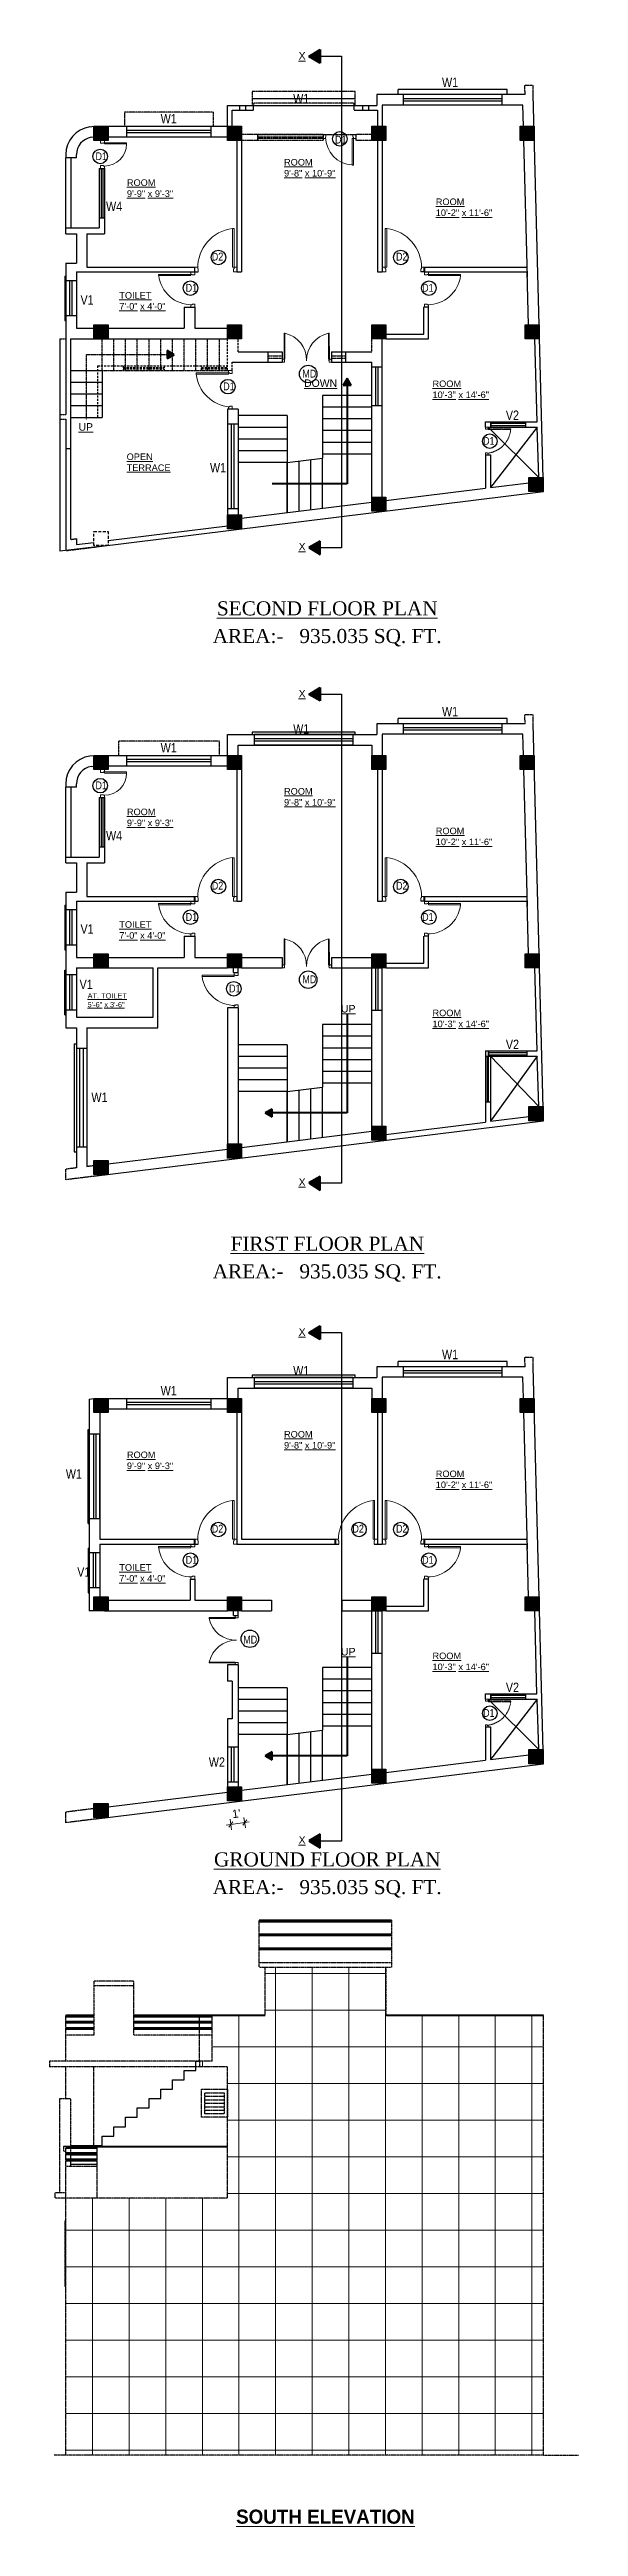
# Model space of a CAD drawing. Header units: inches. Extents: x -111 to 45239, y -6849 to 1261.
# Drawn here: x 16838 to 17290, y -2378 to -266 of the extents above; entities that cross this region are included whole.
import ezdxf

# ---------------------------------------------------------------- set-up
doc = ezdxf.new("R2010")
doc.units = ezdxf.units.IN
doc.header["$LTSCALE"] = 0.5
doc.header["$MEASUREMENT"] = 0
doc.header["$PDMODE"] = 66
for name, pattern in [('DASH', [0.35, 0.25, -0.1]), ('DASHED2', [0.375, 0.25, -0.125]), ('HIDDEN', [0.375, 0.25, -0.125])]:
    doc.linetypes.add(name, pattern=pattern)
for name, color, linetype, lineweight in [('A_Title Text', 105, 'Continuous', 60), ('door', 202, 'Continuous', 5), ('Elevation 2', 31, 'Continuous', 40), ('Hatch wall', 9, 'Continuous', 13), ('TEXT', 220, 'Continuous', 9), ('Text 0.200', 122, 'Continuous', 20), ('Toilet', 7, 'Continuous', 25), ('wall', 20, 'Continuous', 40)]:
    doc.layers.add(name, color=color, linetype=linetype, lineweight=lineweight)
doc.styles.add('arial', font='arial.ttf')
doc.styles.add('ordinary', font='ARIALN.TTF')
doc.styles.get("Standard").update_dxf_attribs({"font": 'arial.ttf'})
doc.dimstyles.new('Sudeep', dxfattribs={"dimtxt": 6, "dimasz": 4, "dimexe": 4.5, "dimexo": 4.5, "dimgap": 5, "dimtad": 1, "dimdec": 0, "dimlunit": 4, "dimtxsty": 'arial', "dimblk": 'OBLIQUE', "dimcen": 250, "dimdle": 4, "dimclrd": 86, "dimclre": 5, "dimclrt": 1, "dimadec": 0, "dimazin": 0, "dimtfac": 1, "dimtdec": 0, "dimtix": 1, "dimtmove": 1, "dimatfit": 3, "dimldrblk": 'OBLIQUE', "dimfxl": 4.5, "dimfxlon": 1, "dimfrac": 2, "dimlwd": 15, "dimlwe": 13, "dimarcsym": 0})

msp = doc.modelspace()

# ---------------------------------------------------------------- texts
at = {"layer": 'door', "ltscale": 0.5, "style": 'ordinary'}
for s, insert, char_height, width, attachment_point, rotation in [('W1', (17173.3, -297.7), 8, 4.354, 7, 0), ('W1', (17046.3, -311.5), 8, 4.354, 7, 0), ('W1', (16933.2, -328.6), 8, 4.354, 7, 0), ('D1', (16877.6, -353.3), 6.66, 3.627, 1, 360), ('W4', (16886.6, -403.4), 8, 4.354, 7, 0), ('V1', (16864.8, -483.1), 8, 4.354, 7, 0), ('D1', (16954.6, -465.5), 6.66, 3.627, 1, 360), ('D1', (17166.1, -465.5), 6.66, 3.627, 3, 0), ('D1', (16986.6, -549.5), 6.66, 3.627, 1, 360), ('V2', (17227.8, -581.5), 8, 4.354, 7, 0), ('D1', (17218.1, -596), 6.66, 3.627, 3, 0), ('W1', (16975.3, -626.2), 8, 4.354, 7, 0), ('W1', (17046.3, -848.9), 8, 4.354, 7, 0), ('W1', (17173.3, -834.1), 8, 4.354, 7, 0), ('W1', (16933.2, -865), 8, 4.354, 7, 0), ('D1', (16877.6, -889.7), 6.66, 3.627, 1, 360), ('W4', (16886.6, -939.9), 8, 4.354, 7, 0), ('V1', (16864.8, -1019.5), 8, 4.354, 7, 0), ('D1', (16954.6, -1001.9), 6.66, 3.627, 1, 360), ('D1', (17166.1, -1001.9), 6.66, 3.627, 3, 0), ('V1', (16864, -1066.8), 8, 4.354, 7, 0), ('D1', (16991.6, -1062.9), 6.66, 3.627, 1, 360), ('V2', (17227.8, -1117.9), 8, 4.354, 7, 0), ('W1', (16874.1, -1163.1), 8, 4.354, 7, 0), ('W1', (17046.3, -1396.1), 8, 4.354, 7, 0), ('W1', (17173.3, -1382.3), 8, 4.354, 7, 0), ('W1', (16933.2, -1413.2), 8, 4.354, 7, 0), ('W1', (16852.3, -1484.1), 8, 4.354, 7, 0), ('V1', (16862, -1567.7), 8, 4.354, 7, 0), ('D1', (16954.6, -1550.1), 6.66, 3.627, 1, 360), ('D1', (17166.1, -1550.1), 6.66, 3.627, 3, 0), ('MD', (17003.7, -1618.1), 6.66, 3.627, 1, 360), ('V2', (17227.8, -1666.1), 8, 4.354, 7, 0), ('D1', (17218.1, -1680.6), 6.66, 3.627, 3, 0), ('W2', (16974.3, -1729.8), 8, 4.354, 7, 0)]:
    msp.add_mtext(s, dxfattribs=dict(at, insert=insert, char_height=char_height, width=width, attachment_point=attachment_point, rotation=rotation))
at = {"layer": 'door', "ltscale": 0.5, "char_height": 6.66, "width": 3.627, "style": 'ordinary'}
for s, insert, attachment_point in [('D1', (17082, -345.8), 7), ('D2', (16986.6, -438.9), 3), ('D2', (17134.1, -438.9), 1), ('MD', (17054.1, -538.7), 1), ('D2', (16986.6, -975.3), 3), ('D2', (17134.1, -975.3), 1), ('MD', (17054.1, -1055.1), 1), ('D2', (16986.6, -1523.5), 3), ('D2', (17106.6, -1523.5), 3), ('D2', (17134.1, -1523.5), 1)]:
    msp.add_mtext(s, dxfattribs=dict(at, insert=insert, attachment_point=attachment_point))
at = {"layer": 'TEXT'}
for s, insert, char_height, width, attachment_point in [('{\\LX}', (17056.9, -274.2), 6.38, 70.678, 9), ('{\\fArial TUR|b0|i0|c162|p34;\\LROOM\\P\\fArial TUR|b0|i0|c0|p34;9\\fArial TUR|b0|i0|c162|p34;\'-\\fArial TUR|b0|i0|c0|p34;8\\fArial TUR|b0|i0|c162|p34;" x 1\\fArial TUR|b0|i0|c0|p34;0\\fArial TUR|b0|i0|c162|p34;\'-\\fArial TUR|b0|i0|c0|p34;9\\fArial TUR|b0|i0|c162|p34;"}', (17038.5, -374), 5.6091, 62.162, 7), ('{\\fArial TUR|b0|i0|c162|p34;\\LROOM\\P\\fArial TUR|b0|i0|c0|p34;9\\fArial TUR|b0|i0|c162|p34;\'-\\fArial TUR|b0|i0|c0|p34;9\\fArial TUR|b0|i0|c162|p34;" x \\fArial TUR|b0|i0|c0|p34;9\\fArial TUR|b0|i0|c162|p34;\'-\\fArial TUR|b0|i0|c0|p34;3\\fArial TUR|b0|i0|c162|p34;"}', (16904.4, -391.4), 5.6091, 62.162, 7), ('{\\fArial TUR|b0|i0|c162|p34;\\LROOM\\P\\fArial TUR|b0|i0|c0|p34;10\\fArial TUR|b0|i0|c162|p34;\'-\\fArial TUR|b0|i0|c0|p34;2\\fArial TUR|b0|i0|c162|p34;" x 1\\fArial TUR|b0|i0|c0|p34;1\\fArial TUR|b0|i0|c162|p34;\'-\\fArial TUR|b0|i0|c0|p34;6\\fArial TUR|b0|i0|c162|p34;"}', (17168, -407.7), 5.6091, 62.162, 7), ('{\\fArial TUR|b0|i0|c162|p34;\\LTOILET\\P\\fArial TUR|b0|i0|c0|p34;7\\fArial TUR|b0|i0|c162|p34;\'-\\fArial TUR|b0|i0|c0|p34;0\\fArial TUR|b0|i0|c162|p34;" x \\fArial TUR|b0|i0|c0|p34;4\\fArial TUR|b0|i0|c162|p34;\'-0"}', (16897.9, -487.5), 5.6091, 62.162, 7), ('{\\LDOWN\\fArial TUR|b0|i0|c162|p34; }', (17083.8, -553.4), 6.378, 70.678, 9), ('{\\fArial TUR|b0|i0|c162|p34;\\LROOM\\P1\\fArial TUR|b0|i0|c0|p34;0\\fArial TUR|b0|i0|c162|p34;\'-\\fArial TUR|b0|i0|c0|p34;3\\fArial TUR|b0|i0|c162|p34;" x 1\\fArial TUR|b0|i0|c0|p34;4\\fArial TUR|b0|i0|c162|p34;\'-\\fArial TUR|b0|i0|c0|p34;6\\fArial TUR|b0|i0|c162|p34;"}', (17165.2, -562.9), 5.6091, 62.162, 7), ('{\\LUP }', (16875.5, -590.7), 6.38, 70.678, 9), ('{\\LOPEN\\PTERRACE}', (16904.2, -625.1), 5.61, 62.162, 7), ('{\\LX}', (17056.9, -692.7), 6.38, 70.678, 9), ('{\\LX}', (17056.9, -818.1), 6.38, 70.678, 9), ('{\\fArial TUR|b0|i0|c162|p34;\\LROOM\\P\\fArial TUR|b0|i0|c0|p34;9\\fArial TUR|b0|i0|c162|p34;\'-\\fArial TUR|b0|i0|c0|p34;8\\fArial TUR|b0|i0|c162|p34;" x 1\\fArial TUR|b0|i0|c0|p34;0\\fArial TUR|b0|i0|c162|p34;\'-\\fArial TUR|b0|i0|c0|p34;9\\fArial TUR|b0|i0|c162|p34;"}', (17038.5, -910.4), 5.6091, 62.162, 7), ('{\\fArial TUR|b0|i0|c162|p34;\\LROOM\\P\\fArial TUR|b0|i0|c0|p34;9\\fArial TUR|b0|i0|c162|p34;\'-\\fArial TUR|b0|i0|c0|p34;9\\fArial TUR|b0|i0|c162|p34;" x \\fArial TUR|b0|i0|c0|p34;9\\fArial TUR|b0|i0|c162|p34;\'-\\fArial TUR|b0|i0|c0|p34;3\\fArial TUR|b0|i0|c162|p34;"}', (16904.4, -927.9), 5.6091, 62.162, 7), ('{\\fArial TUR|b0|i0|c162|p34;\\LROOM\\P\\fArial TUR|b0|i0|c0|p34;10\\fArial TUR|b0|i0|c162|p34;\'-\\fArial TUR|b0|i0|c0|p34;2\\fArial TUR|b0|i0|c162|p34;" x 1\\fArial TUR|b0|i0|c0|p34;1\\fArial TUR|b0|i0|c162|p34;\'-\\fArial TUR|b0|i0|c0|p34;6\\fArial TUR|b0|i0|c162|p34;"}', (17168, -944.1), 5.6091, 62.162, 7), ('{\\fArial TUR|b0|i0|c162|p34;\\LTOILET\\P\\fArial TUR|b0|i0|c0|p34;7\\fArial TUR|b0|i0|c162|p34;\'-\\fArial TUR|b0|i0|c0|p34;0\\fArial TUR|b0|i0|c162|p34;" x \\fArial TUR|b0|i0|c0|p34;4\\fArial TUR|b0|i0|c162|p34;\'-0"}', (16897.9, -1023.9), 5.6091, 62.162, 7), ('{\\fArial TUR|b0|i0|c162|p34;\\LAT. TOILET\\P\\fArial TUR|b0|i0|c0|p34;5\\fArial TUR|b0|i0|c162|p34;\'-\\fArial TUR|b0|i0|c0|p34;6\\fArial TUR|b0|i0|c162|p34;" x \\fArial TUR|b0|i0|c0|p34;3\\fArial TUR|b0|i0|c162|p34;\'-\\fArial TUR|b0|i0|c0|p34;6\\fArial TUR|b0|i0|c162|p34;"}', (16870.9, -1082.3), 4.4873, 49.73, 7), ('{\\LUP }', (17099.5, -1086.8), 6.38, 70.678, 9), ('{\\fArial TUR|b0|i0|c162|p34;\\LROOM\\P1\\fArial TUR|b0|i0|c0|p34;0\\fArial TUR|b0|i0|c162|p34;\'-\\fArial TUR|b0|i0|c0|p34;3\\fArial TUR|b0|i0|c162|p34;" x 1\\fArial TUR|b0|i0|c0|p34;4\\fArial TUR|b0|i0|c162|p34;\'-\\fArial TUR|b0|i0|c0|p34;6\\fArial TUR|b0|i0|c162|p34;"}', (17165.2, -1099.3), 5.6091, 62.162, 7), ('{\\LX}', (17056.9, -1234.5), 6.38, 70.678, 9), ('{\\LX}', (17056.9, -1362.4), 6.38, 70.678, 9), ('{\\fArial TUR|b0|i0|c162|p34;\\LROOM\\P\\fArial TUR|b0|i0|c0|p34;9\\fArial TUR|b0|i0|c162|p34;\'-\\fArial TUR|b0|i0|c0|p34;8\\fArial TUR|b0|i0|c162|p34;" x 1\\fArial TUR|b0|i0|c0|p34;0\\fArial TUR|b0|i0|c162|p34;\'-\\fArial TUR|b0|i0|c0|p34;9\\fArial TUR|b0|i0|c162|p34;"}', (17038.5, -1458.6), 5.6091, 62.162, 7), ('{\\fArial TUR|b0|i0|c162|p34;\\LROOM\\P\\fArial TUR|b0|i0|c0|p34;9\\fArial TUR|b0|i0|c162|p34;\'-\\fArial TUR|b0|i0|c0|p34;9\\fArial TUR|b0|i0|c162|p34;" x \\fArial TUR|b0|i0|c0|p34;9\\fArial TUR|b0|i0|c162|p34;\'-\\fArial TUR|b0|i0|c0|p34;3\\fArial TUR|b0|i0|c162|p34;"}', (16904.4, -1476.1), 5.6091, 62.162, 7), ('{\\fArial TUR|b0|i0|c162|p34;\\LROOM\\P\\fArial TUR|b0|i0|c0|p34;10\\fArial TUR|b0|i0|c162|p34;\'-\\fArial TUR|b0|i0|c0|p34;2\\fArial TUR|b0|i0|c162|p34;" x 1\\fArial TUR|b0|i0|c0|p34;1\\fArial TUR|b0|i0|c162|p34;\'-\\fArial TUR|b0|i0|c0|p34;6\\fArial TUR|b0|i0|c162|p34;"}', (17168, -1492.3), 5.6091, 62.162, 7), ('{\\fArial TUR|b0|i0|c162|p34;\\LTOILET\\P\\fArial TUR|b0|i0|c0|p34;7\\fArial TUR|b0|i0|c162|p34;\'-\\fArial TUR|b0|i0|c0|p34;0\\fArial TUR|b0|i0|c162|p34;" x \\fArial TUR|b0|i0|c0|p34;4\\fArial TUR|b0|i0|c162|p34;\'-0"}', (16897.9, -1572.1), 5.6091, 62.162, 7), ('{\\LUP }', (17099.5, -1635), 6.38, 70.678, 9), ('{\\fArial TUR|b0|i0|c162|p34;\\LROOM\\P1\\fArial TUR|b0|i0|c0|p34;0\\fArial TUR|b0|i0|c162|p34;\'-\\fArial TUR|b0|i0|c0|p34;3\\fArial TUR|b0|i0|c162|p34;" x 1\\fArial TUR|b0|i0|c0|p34;4\\fArial TUR|b0|i0|c162|p34;\'-\\fArial TUR|b0|i0|c0|p34;6\\fArial TUR|b0|i0|c162|p34;"}', (17165.2, -1647.5), 5.6091, 62.162, 7), ('{\\LX}', (17056.9, -1795.4), 6.38, 70.678, 9)]:
    msp.add_mtext(s, dxfattribs=dict(at, insert=insert, char_height=char_height, width=width, attachment_point=attachment_point))
at = {"layer": 'Text 0.200', "ltscale": 10, "char_height": 12, "attachment_point": 2}
for s, insert, width in [('{\\fTimes New Roman|b0|i0|c0|p18;\\L\\PSECOND FLOOR PLAN}', (17075.4, -716.1), 191.016), ('\\pi-60,l72;{\\fTimes New Roman|b0|i0|c0|p18;AREA:-^I  935.035 SQ. FT.}', (17069.3, -759.7), 219.164), ('{\\fTimes New Roman|b0|i0|c0|p18;\\L\\PFIRST FLOOR PLAN}', (17075.4, -1257.8), 191.016), ('\\pi-60,l72;{\\fTimes New Roman|b0|i0|c0|p18;AREA:-^I  935.035 SQ. FT.}', (17069.3, -1301.4), 219.164), ('{\\fTimes New Roman|b0|i0|c0|p18;\\L\\PGROUND FLOOR PLAN}', (17075.4, -1782.8), 191.016), ('\\pi-60,l72;{\\fTimes New Roman|b0|i0|c0|p18;AREA:-^I  935.035 SQ. FT.}', (17069.3, -1826.4), 219.164), ('{\\fCentury Gothic|b1|i0|c0|p34;\\LSOUTH ELEVATION}', (17073.8, -2363.2), 191.016)]:
    msp.add_mtext(s, dxfattribs=dict(at, insert=insert, width=width))

# ---------------------------------------------------------------- blocks, each defined once
blk = doc.blocks.new('_Oblique')
at = {"color": 0, "linetype": 'ByBlock', "lineweight": -2}
blk.add_line((-0.5, -0.5), (0.5, 0.5), dxfattribs=at)
blk = doc.blocks.new('*D1002')
at = {"layer": 'A_Title Text', "color": 5, "lineweight": 13, "transparency": 16777216}
for p, q in [((17004.3, -1773), (17005.5, -1781.9)), ((16992.5, -1774.6), (16993.7, -1783.5))]:
    blk.add_line(p, q, dxfattribs=at)
at = {"layer": 'A_Title Text', "color": 86, "lineweight": 15, "transparency": 16777216}
for p, q in [((16993.1, -1779.1), (16989.1, -1779.6)), ((16993.1, -1779.1), (17004.9, -1777.4)), ((17004.9, -1777.4), (17008.8, -1776.9))]:
    blk.add_line(p, q, dxfattribs=at)
at = {"layer": 'Defpoints', "color": 0, "transparency": 16777216}
for p in [(16990.3, -1759), (17002.3, -1759), (17004.9, -1777.4)]:
    blk.add_point(p, dxfattribs=at)
at = {"layer": 'A_Title Text', "color": 86, "lineweight": 15, "transparency": 16777216, "xscale": 4, "yscale": 4, "zscale": 4}
for p, rotation in [((16993.1, -1779.1), 7.861618189195453), ((17004.9, -1777.4), 187.8616181891954)]:
    blk.add_blockref('_Oblique', p, dxfattribs=dict(at, rotation=rotation))
at = {"layer": 'A_Title Text', "color": 1, "transparency": 16777216, "insert": (16997.8, -1769.8), "char_height": 7, "attachment_point": 5, "rotation": 7.8616, "style": 'arial'}
blk.add_mtext("1'", dxfattribs=at)

# ---------------------------------------------------------------- dimensions: what is measured, and where the dimension line sits
at = {"layer": 'A_Title Text'}
dim = msp.add_linear_dim(base=(17004.9, -1777.4), p1=(16990.3, -1759), p2=(17002.3, -1759), angle=187.8616, dimstyle='Sudeep', override={"dimtxt": 7}, dxfattribs=at)
dim.commit()
dim.dimension.update_dxf_attribs({"geometry": '*D1002', "text_midpoint": (16997.8, -1769.8)})

# ---------------------------------------------------------------- hatches: boundary and pattern name
at = {"layer": 'Hatch wall'}
h = msp.add_hatch(dxfattribs=at)
h.set_pattern_fill('ANSI37,_O', color=256, scale=250, angle=45)
h.set_pattern_definition([(90, (0, 0), (-31.25, 0), []), (180, (0, 0), (-2e-15, -31.25), [])])
h.paths.add_polyline_path([(16990.3, -2097.7), (16852.3, -2097.7), (16852.3, -2116.7), (16852.3, -2218.7), (16852.3, -2316.7), (16872.3, -2316.7), (17259.8, -2316.7), (17259.8, -2204.7), (17259.8, -2092.7), (17259.8, -1980.7), (17259.8, -1941.7), (17125.3, -1941.7), (17125.3, -1900.7), (17022.3, -1900.7), (17022.3, -1941.7), (16977.3, -1941.7), (16977.3, -1980.7), (16966.3, -1980.7), (16966.3, -1985.7), (16990.3, -1985.7)])
at = {"layer": 'Toilet'}
for points in [[(16888.3, -331.1), (16876.3, -331.1), (16876.3, -343.1), (16888.3, -343.1)], [(17002.3, -331.1), (16990.3, -331.1), (16990.3, -343.1), (17002.3, -343.1)], [(17125.3, -331.1), (17113.3, -331.1), (17113.3, -343.1), (17125.3, -343.1)], [(17251.9, -331.1), (17239.9, -331.1), (17239.9, -343.1), (17251.9, -343.1)], [(16888.3, -500.3), (16876.3, -500.3), (16876.3, -512.3), (16888.3, -512.3)], [(17002.3, -500.3), (16990.3, -500.3), (16990.3, -512.3), (17002.3, -512.3)], [(17125.3, -500.3), (17113.3, -500.3), (17113.3, -512.3), (17125.3, -512.3)], [(17256.2, -500.3), (17244.2, -500.3), (17244.2, -512.3), (17256.2, -512.3)], [(17259.5, -630.6), (17247.5, -630.6), (17247.5, -642.6), (17259.5, -642.6)], [(17125.3, -647.2), (17113.3, -647.2), (17113.3, -659.2), (17125.3, -659.2)], [(17002.3, -662.4), (16990.3, -662.4), (16990.3, -674.4), (17002.3, -674.4)], [(16888.3, -867.5), (16876.3, -867.5), (16876.3, -879.5), (16888.3, -879.5)], [(17002.3, -867.5), (16990.3, -867.5), (16990.3, -879.5), (17002.3, -879.5)], [(17125.3, -867.5), (17113.3, -867.5), (17113.3, -879.5), (17125.3, -879.5)], [(17251.9, -867.5), (17239.9, -867.5), (17239.9, -879.5), (17251.9, -879.5)], [(16888.3, -1036.7), (16876.3, -1036.7), (16876.3, -1048.7), (16888.3, -1048.7)], [(17002.3, -1036.7), (16990.3, -1036.7), (16990.3, -1048.7), (17002.3, -1048.7)], [(17125.3, -1036.7), (17113.3, -1036.7), (17113.3, -1048.7), (17125.3, -1048.7)], [(17256.2, -1036.7), (17244.2, -1036.7), (17244.2, -1048.7), (17256.2, -1048.7)], [(17259.5, -1167), (17247.5, -1167), (17247.5, -1179), (17259.5, -1179)], [(17002.3, -1198.8), (16990.3, -1198.8), (16990.3, -1210.8), (17002.3, -1210.8)], [(17125.3, -1183.6), (17113.3, -1183.6), (17113.3, -1195.6), (17125.3, -1195.6)], [(16888.3, -1212.9), (16876.3, -1212.9), (16876.3, -1224.9), (16888.3, -1224.9)], [(16888.3, -1415.7), (16876.3, -1415.7), (16876.3, -1427.7), (16888.3, -1427.7)], [(17002.3, -1415.7), (16990.3, -1415.7), (16990.3, -1427.7), (17002.3, -1427.7)], [(17125.3, -1415.7), (17113.3, -1415.7), (17113.3, -1427.7), (17125.3, -1427.7)], [(17251.9, -1415.7), (17239.9, -1415.7), (17239.9, -1427.7), (17251.9, -1427.7)], [(16888.3, -1584.9), (16876.3, -1584.9), (16876.3, -1596.9), (16888.3, -1596.9)], [(17002.3, -1584.9), (16990.3, -1584.9), (16990.3, -1596.9), (17002.3, -1596.9)], [(17125.3, -1584.9), (17113.3, -1584.9), (17113.3, -1596.9), (17125.3, -1596.9)], [(17256.2, -1584.9), (17244.2, -1584.9), (17244.2, -1596.9), (17256.2, -1596.9)], [(17259.5, -1715.2), (17247.5, -1715.2), (17247.5, -1727.2), (17259.5, -1727.2)], [(17002.3, -1747), (16990.3, -1747), (16990.3, -1759), (17002.3, -1759)], [(17125.3, -1731.8), (17113.3, -1731.8), (17113.3, -1743.8), (17125.3, -1743.8)], [(16888.3, -1761.1), (16876.3, -1761.1), (16876.3, -1773.1), (16888.3, -1773.1)]]:
    msp.add_hatch(color=1, dxfattribs=at).paths.add_polyline_path(points)
at = {"layer": 'wall', "ltscale": 5}
h = msp.add_hatch(color=2, dxfattribs=at)
h.dxf.hatch_style = 1
h.paths.add_polyline_path([(17059.6, -271.7), (17069.4, -265.7), (17069.4, -277.2)])
h = msp.add_hatch(color=2, dxfattribs=at)
h.dxf.hatch_style = 1
h.paths.add_polyline_path([(16944.6, -526), (16938.8, -522.4), (16938.8, -529.2)])
h = msp.add_hatch(color=2, dxfattribs=at)
h.dxf.hatch_style = 1
h.paths.add_polyline_path([(17092.5, -546), (17088.9, -551.7), (17095.7, -551.7)])
h = msp.add_hatch(color=2, dxfattribs=at)
h.dxf.hatch_style = 1
h.paths.add_polyline_path([(17059.6, -690.2), (17069.4, -696.3), (17069.4, -684.8)])
h = msp.add_hatch(color=2, dxfattribs=at)
h.dxf.hatch_style = 1
h.paths.add_polyline_path([(17059.6, -815.6), (17069.4, -809.6), (17069.4, -821.1)])
h = msp.add_hatch(color=2, dxfattribs=at)
h.dxf.hatch_style = 1
h.paths.add_polyline_path([(17022.5, -1172.2), (17028.3, -1175.8), (17028.3, -1169)])
h = msp.add_hatch(color=2, dxfattribs=at)
h.dxf.hatch_style = 1
h.paths.add_polyline_path([(17059.6, -1232), (17069.4, -1238.1), (17069.4, -1226.5)])
h = msp.add_hatch(color=2, dxfattribs=at)
h.dxf.hatch_style = 1
h.paths.add_polyline_path([(17059.6, -1359.9), (17069.4, -1353.8), (17069.4, -1365.4)])
h = msp.add_hatch(color=2, dxfattribs=at)
h.dxf.hatch_style = 1
h.paths.add_polyline_path([(17022.5, -1720.4), (17028.3, -1724), (17028.3, -1717.2)])
h = msp.add_hatch(color=2, dxfattribs=at)
h.dxf.hatch_style = 1
h.paths.add_polyline_path([(17059.6, -1792.9), (17069.4, -1798.9), (17069.4, -1787.4)])

# ---------------------------------------------------------------- linework, layer by layer
at = {"layer": 'door', "ltscale": 0.5}
for p, q in [((16885.3, -345.1), (16885.3, -343.1)), ((16885.3, -345.1), (16885.3, -343.1)), ((16885.3, -346.2), (16904.1, -346.2)), ((16904.1, -346.2), (16904.1, -345.1)), ((17097.8, -341.4), (17099.8, -341.4)), ((17097.8, -341.4), (17099.8, -341.4)), ((17096.7, -364.2), (17097.8, -364.2)), ((16959, -457.4), (16959, -455.3)), ((16959, -457.4), (16959, -455.3)), ((16995.8, -451.3), (16998.3, -451.3)), ((16995.8, -451.3), (16998.3, -451.3)), ((17124.8, -451.3), (17122.3, -451.3)), ((17124.8, -451.3), (17122.3, -451.3)), ((17161.7, -457.4), (17161.7, -455.3)), ((17161.7, -457.4), (17161.7, -455.3)), ((16991, -541.4), (16991, -539.3)), ((16991, -541.4), (16991, -539.3)), ((17038.5, -529.6), (17036.8, -529.6)), ((17038.5, -529.6), (17036.8, -529.6)), ((17077.2, -529.6), (17078.8, -529.6)), ((17077.2, -529.6), (17078.8, -529.6)), ((17212.7, -589), (17212.7, -587.6)), ((17212.7, -589), (17212.7, -587.6)), ((16885.3, -881.6), (16885.3, -879.5)), ((16885.3, -881.6), (16885.3, -879.5)), ((16885.3, -882.6), (16904.1, -882.6)), ((16904.1, -882.6), (16904.1, -881.6)), ((16959, -993.8), (16959, -991.7)), ((16959, -993.8), (16959, -991.7)), ((16995.8, -987.7), (16998.3, -987.7)), ((16995.8, -987.7), (16998.3, -987.7)), ((17124.8, -987.7), (17122.3, -987.7)), ((17124.8, -987.7), (17122.3, -987.7)), ((17161.7, -993.8), (17161.7, -991.7)), ((17161.7, -993.8), (17161.7, -991.7)), ((16996, -1054.8), (16996, -1052.7)), ((16996, -1054.8), (16996, -1052.7)), ((17038.5, -1046.1), (17036.8, -1046.1)), ((17038.5, -1046.1), (17036.8, -1046.1)), ((17077.2, -1046.1), (17078.8, -1046.1)), ((17077.2, -1046.1), (17078.8, -1046.1)), ((16959, -1542), (16959, -1539.9)), ((16959, -1542), (16959, -1539.9)), ((16995.8, -1535.9), (16998.3, -1535.9)), ((16995.8, -1535.9), (16998.3, -1535.9)), ((17115.8, -1535.9), (17118.3, -1535.9)), ((17115.8, -1535.9), (17118.3, -1535.9)), ((17124.8, -1535.9), (17122.3, -1535.9)), ((17124.8, -1535.9), (17122.3, -1535.9)), ((17161.7, -1542), (17161.7, -1539.9)), ((17161.7, -1542), (17161.7, -1539.9)), ((16996.7, -1602.6), (16996.7, -1600.9)), ((16996.7, -1602.6), (16996.7, -1600.9)), ((16996.7, -1641.3), (16996.7, -1643)), ((16996.7, -1641.3), (16996.7, -1643)), ((17212.7, -1673.6), (17212.7, -1672.2)), ((17212.7, -1673.6), (17212.7, -1672.2))]:
    msp.add_line(p, q, dxfattribs=at)
for points in [[(16885.3, -343.1), (16882, -343.1), (16882, -345.6), (16884.3, -345.6), (16884.3, -345.1), (16885.3, -345.1)], [(16885.3, -343.1), (16882, -343.1), (16882, -345.6), (16884.3, -345.6), (16884.3, -345.1), (16885.3, -345.1)], [(16904.1, -345.1), (16885.3, -345.1), (16885.3, -346.2), (16904.1, -346.2)], [(16904.1, -345.1), (16885.3, -345.1), (16885.3, -346.2), (16904.1, -346.2)], [(17097.8, -364.2), (17097.8, -341.4), (17096.7, -341.4), (17096.7, -364.2)], [(17097.8, -364.2), (17097.8, -341.4), (17096.7, -341.4), (17096.7, -364.2)], [(17099.8, -341.4), (17099.8, -338.1), (17097.3, -338.1), (17097.3, -340.3), (17097.8, -340.3), (17097.8, -341.4)], [(17099.8, -341.4), (17099.8, -338.1), (17097.3, -338.1), (17097.3, -340.3), (17097.8, -340.3), (17097.8, -341.4)], [(16959, -455.3), (16962.3, -455.3), (16962.3, -457.8), (16960.1, -457.8), (16960.1, -457.4), (16959, -457.4)], [(16959, -455.3), (16962.3, -455.3), (16962.3, -457.8), (16960.1, -457.8), (16960.1, -457.4), (16959, -457.4)], [(16998.3, -451.3), (16998.3, -455.3), (16995.3, -455.3), (16995.3, -452.6), (16995.8, -452.6), (16995.8, -451.3)], [(16998.3, -451.3), (16998.3, -455.3), (16995.3, -455.3), (16995.3, -452.6), (16995.8, -452.6), (16995.8, -451.3)], [(17122.3, -451.3), (17122.3, -455.3), (17125.3, -455.3), (17125.3, -452.6), (17124.8, -452.6), (17124.8, -451.3)], [(17122.3, -451.3), (17122.3, -455.3), (17125.3, -455.3), (17125.3, -452.6), (17124.8, -452.6), (17124.8, -451.3)], [(17161.7, -455.3), (17158.3, -455.3), (17158.3, -457.8), (17160.6, -457.8), (17160.6, -457.4), (17161.7, -457.4)], [(17161.7, -455.3), (17158.3, -455.3), (17158.3, -457.8), (17160.6, -457.8), (17160.6, -457.4), (17161.7, -457.4)], [(16991, -539.3), (16994.3, -539.3), (16994.3, -541.8), (16992.1, -541.8), (16992.1, -541.4), (16991, -541.4)], [(16991, -539.3), (16994.3, -539.3), (16994.3, -541.8), (16992.1, -541.8), (16992.1, -541.4), (16991, -541.4)], [(17036.8, -529.6), (17036.8, -532.3), (17038.8, -532.3), (17038.8, -530.5), (17038.5, -530.5), (17038.5, -529.6)], [(17036.8, -529.6), (17036.8, -532.3), (17038.8, -532.3), (17038.8, -530.5), (17038.5, -530.5), (17038.5, -529.6)], [(17078.8, -529.6), (17078.9, -532.3), (17076.9, -532.3), (17076.8, -530.5), (17077.2, -530.5), (17077.2, -529.6)], [(17078.8, -529.6), (17078.9, -532.3), (17076.9, -532.3), (17076.8, -530.5), (17077.2, -530.5), (17077.2, -529.6)], [(17212.7, -587.6), (17210.3, -587.6), (17210.3, -589.3), (17211.9, -589.3), (17211.9, -589), (17212.7, -589)], [(17212.7, -587.6), (17210.3, -587.6), (17210.3, -589.3), (17211.9, -589.3), (17211.9, -589), (17212.7, -589)], [(16885.3, -879.5), (16882, -879.5), (16882, -882), (16884.3, -882), (16884.3, -881.6), (16885.3, -881.6)], [(16885.3, -879.5), (16882, -879.5), (16882, -882), (16884.3, -882), (16884.3, -881.6), (16885.3, -881.6)], [(16904.1, -881.6), (16885.3, -881.6), (16885.3, -882.6), (16904.1, -882.6)], [(16904.1, -881.6), (16885.3, -881.6), (16885.3, -882.6), (16904.1, -882.6)], [(16959, -991.7), (16962.3, -991.7), (16962.3, -994.2), (16960.1, -994.2), (16960.1, -993.8), (16959, -993.8)], [(16959, -991.7), (16962.3, -991.7), (16962.3, -994.2), (16960.1, -994.2), (16960.1, -993.8), (16959, -993.8)], [(16998.3, -987.7), (16998.3, -991.7), (16995.3, -991.7), (16995.3, -989), (16995.8, -989), (16995.8, -987.7)], [(16998.3, -987.7), (16998.3, -991.7), (16995.3, -991.7), (16995.3, -989), (16995.8, -989), (16995.8, -987.7)], [(17122.3, -987.7), (17122.3, -991.7), (17125.3, -991.7), (17125.3, -989), (17124.8, -989), (17124.8, -987.7)], [(17122.3, -987.7), (17122.3, -991.7), (17125.3, -991.7), (17125.3, -989), (17124.8, -989), (17124.8, -987.7)], [(17161.7, -991.7), (17158.3, -991.7), (17158.3, -994.2), (17160.6, -994.2), (17160.6, -993.8), (17161.7, -993.8)], [(17161.7, -991.7), (17158.3, -991.7), (17158.3, -994.2), (17160.6, -994.2), (17160.6, -993.8), (17161.7, -993.8)], [(16996, -1052.7), (16999.3, -1052.7), (16999.3, -1055.2), (16997.1, -1055.2), (16997.1, -1054.8), (16996, -1054.8)], [(16996, -1052.7), (16999.3, -1052.7), (16999.3, -1055.2), (16997.1, -1055.2), (16997.1, -1054.8), (16996, -1054.8)], [(17036.8, -1046.1), (17036.8, -1048.7), (17038.8, -1048.7), (17038.8, -1046.9), (17038.5, -1046.9), (17038.5, -1046.1)], [(17036.8, -1046.1), (17036.8, -1048.7), (17038.8, -1048.7), (17038.8, -1046.9), (17038.5, -1046.9), (17038.5, -1046.1)], [(17078.8, -1046.1), (17078.9, -1048.7), (17076.9, -1048.7), (17076.8, -1046.9), (17077.2, -1046.9), (17077.2, -1046.1)], [(17078.8, -1046.1), (17078.9, -1048.7), (17076.9, -1048.7), (17076.8, -1046.9), (17077.2, -1046.9), (17077.2, -1046.1)], [(16959, -1539.9), (16962.3, -1539.9), (16962.3, -1542.4), (16960.1, -1542.4), (16960.1, -1542), (16959, -1542)], [(16959, -1539.9), (16962.3, -1539.9), (16962.3, -1542.4), (16960.1, -1542.4), (16960.1, -1542), (16959, -1542)], [(16998.3, -1535.9), (16998.3, -1539.9), (16995.3, -1539.9), (16995.3, -1537.2), (16995.8, -1537.2), (16995.8, -1535.9)], [(16998.3, -1535.9), (16998.3, -1539.9), (16995.3, -1539.9), (16995.3, -1537.2), (16995.8, -1537.2), (16995.8, -1535.9)], [(17118.3, -1535.9), (17118.3, -1539.9), (17115.3, -1539.9), (17115.3, -1537.2), (17115.8, -1537.2), (17115.8, -1535.9)], [(17118.3, -1535.9), (17118.3, -1539.9), (17115.3, -1539.9), (17115.3, -1537.2), (17115.8, -1537.2), (17115.8, -1535.9)], [(17122.3, -1535.9), (17122.3, -1539.9), (17125.3, -1539.9), (17125.3, -1537.2), (17124.8, -1537.2), (17124.8, -1535.9)], [(17122.3, -1535.9), (17122.3, -1539.9), (17125.3, -1539.9), (17125.3, -1537.2), (17124.8, -1537.2), (17124.8, -1535.9)], [(17161.7, -1539.9), (17158.3, -1539.9), (17158.3, -1542.4), (17160.6, -1542.4), (17160.6, -1542), (17161.7, -1542)], [(17161.7, -1539.9), (17158.3, -1539.9), (17158.3, -1542.4), (17160.6, -1542.4), (17160.6, -1542), (17161.7, -1542)], [(16996.7, -1600.9), (16999.3, -1600.9), (16999.3, -1602.9), (16997.5, -1602.9), (16997.5, -1602.6), (16996.7, -1602.6)], [(16996.7, -1600.9), (16999.3, -1600.9), (16999.3, -1602.9), (16997.5, -1602.9), (16997.5, -1602.6), (16996.7, -1602.6)], [(16996.7, -1643), (16999.3, -1642.9), (16999.3, -1640.9), (16997.5, -1640.9), (16997.5, -1641.3), (16996.7, -1641.3)], [(16996.7, -1643), (16999.3, -1642.9), (16999.3, -1640.9), (16997.5, -1640.9), (16997.5, -1641.3), (16996.7, -1641.3)], [(17212.7, -1672.2), (17210.3, -1672.2), (17210.3, -1673.9), (17211.9, -1673.9), (17211.9, -1673.6), (17212.7, -1673.6)], [(17212.7, -1672.2), (17210.3, -1672.2), (17210.3, -1673.9), (17211.9, -1673.9), (17211.9, -1673.6), (17212.7, -1673.6)]]:
    msp.add_lwpolyline(points, dxfattribs=at)
for points in [[(17073.9, -341.4), (17071.8, -341.4), (17071.8, -338.1), (17074.3, -338.1), (17074.3, -340.3), (17073.9, -340.3)], [(17073.9, -341.4), (17071.8, -341.4), (17071.8, -338.1), (17074.3, -338.1), (17074.3, -340.3), (17073.9, -340.3)], [(16885.3, -365), (16885.3, -367.1), (16882, -367.1), (16882, -364.6), (16884.3, -364.6), (16884.3, -365)], [(16885.3, -365), (16885.3, -367.1), (16882, -367.1), (16882, -364.6), (16884.3, -364.6), (16884.3, -365)], [(16995.8, -418.3), (16995.8, -451.3), (16994.6, -451.3), (16994.6, -418.3)], [(16995.8, -418.3), (16995.8, -451.3), (16994.6, -451.3), (16994.6, -418.3)], [(17124.8, -418.3), (17124.8, -451.3), (17126.1, -451.3), (17126.1, -418.3)], [(17124.8, -418.3), (17124.8, -451.3), (17126.1, -451.3), (17126.1, -418.3)], [(16931.5, -457.4), (16959, -457.4), (16959, -458.4), (16931.5, -458.4)], [(16931.5, -457.4), (16959, -457.4), (16959, -458.4), (16931.5, -458.4)], [(16964.8, -451.3), (16962.3, -451.3), (16962.3, -455.3), (16965.3, -455.3), (16965.3, -452.6), (16964.8, -452.6)], [(16964.8, -451.3), (16962.3, -451.3), (16962.3, -455.3), (16965.3, -455.3), (16965.3, -452.6), (16964.8, -452.6)], [(17155.8, -451.3), (17158.3, -451.3), (17158.3, -455.3), (17155.3, -455.3), (17155.3, -452.6), (17155.8, -452.6)], [(17155.8, -451.3), (17158.3, -451.3), (17158.3, -455.3), (17155.3, -455.3), (17155.3, -452.6), (17155.8, -452.6)], [(17189.2, -457.4), (17161.7, -457.4), (17161.7, -458.4), (17189.2, -458.4)], [(17189.2, -457.4), (17161.7, -457.4), (17161.7, -458.4), (17189.2, -458.4)], [(16959, -483.2), (16959, -485.3), (16962.3, -485.3), (16962.3, -482.8), (16960.1, -482.8), (16960.1, -483.2)], [(16959, -483.2), (16959, -485.3), (16962.3, -485.3), (16962.3, -482.8), (16960.1, -482.8), (16960.1, -483.2)], [(17161.7, -483.2), (17161.7, -485.3), (17158.3, -485.3), (17158.3, -482.8), (17160.6, -482.8), (17160.6, -483.2)], [(17161.7, -483.2), (17161.7, -485.3), (17158.3, -485.3), (17158.3, -482.8), (17160.6, -482.8), (17160.6, -483.2)], [(17038.5, -507.6), (17038.5, -529.6), (17039.3, -529.6), (17039.3, -507.6)], [(17038.5, -507.6), (17038.5, -529.6), (17039.3, -529.6), (17039.3, -507.6)], [(17077.1, -507.6), (17077.2, -529.6), (17076.3, -529.6), (17076.3, -507.6)], [(17077.1, -507.6), (17077.2, -529.6), (17076.3, -529.6), (17076.3, -507.6)], [(16963.5, -541.4), (16991, -541.4), (16991, -542.4), (16963.5, -542.4)], [(16963.5, -541.4), (16991, -541.4), (16991, -542.4), (16963.5, -542.4)], [(16991, -570.2), (16991, -572.3), (16994.3, -572.3), (16994.3, -569.8), (16992.1, -569.8), (16992.1, -570.2)], [(16991, -570.2), (16991, -572.3), (16994.3, -572.3), (16994.3, -569.8), (16992.1, -569.8), (16992.1, -570.2)], [(17212.7, -609.9), (17212.7, -611.3), (17210.3, -611.3), (17210.3, -609.6), (17211.9, -609.6), (17211.9, -609.9)], [(17212.7, -609.9), (17212.7, -611.3), (17210.3, -611.3), (17210.3, -609.6), (17211.9, -609.6), (17211.9, -609.9)], [(16885.3, -901.4), (16885.3, -903.5), (16882, -903.5), (16882, -901), (16884.3, -901), (16884.3, -901.4)], [(16885.3, -901.4), (16885.3, -903.5), (16882, -903.5), (16882, -901), (16884.3, -901), (16884.3, -901.4)], [(16995.8, -954.7), (16995.8, -987.7), (16994.6, -987.7), (16994.6, -954.7)], [(16995.8, -954.7), (16995.8, -987.7), (16994.6, -987.7), (16994.6, -954.7)], [(17124.8, -954.7), (17124.8, -987.7), (17126.1, -987.7), (17126.1, -954.7)], [(17124.8, -954.7), (17124.8, -987.7), (17126.1, -987.7), (17126.1, -954.7)], [(16964.8, -987.7), (16962.3, -987.7), (16962.3, -991.7), (16965.3, -991.7), (16965.3, -989), (16964.8, -989)], [(16964.8, -987.7), (16962.3, -987.7), (16962.3, -991.7), (16965.3, -991.7), (16965.3, -989), (16964.8, -989)], [(17155.8, -987.7), (17158.3, -987.7), (17158.3, -991.7), (17155.3, -991.7), (17155.3, -989), (17155.8, -989)], [(17155.8, -987.7), (17158.3, -987.7), (17158.3, -991.7), (17155.3, -991.7), (17155.3, -989), (17155.8, -989)], [(16931.5, -993.8), (16959, -993.8), (16959, -994.9), (16931.5, -994.9)], [(16931.5, -993.8), (16959, -993.8), (16959, -994.9), (16931.5, -994.9)], [(17189.2, -993.8), (17161.7, -993.8), (17161.7, -994.9), (17189.2, -994.9)], [(17189.2, -993.8), (17161.7, -993.8), (17161.7, -994.9), (17189.2, -994.9)], [(16959, -1019.6), (16959, -1021.7), (16962.3, -1021.7), (16962.3, -1019.2), (16960.1, -1019.2), (16960.1, -1019.6)], [(16959, -1019.6), (16959, -1021.7), (16962.3, -1021.7), (16962.3, -1019.2), (16960.1, -1019.2), (16960.1, -1019.6)], [(17038.5, -1024), (17038.5, -1046.1), (17039.3, -1046.1), (17039.3, -1024)], [(17038.5, -1024), (17038.5, -1046.1), (17039.3, -1046.1), (17039.3, -1024)], [(17077.1, -1024.1), (17077.2, -1046.1), (17076.3, -1046.1), (17076.3, -1024.1)], [(17077.1, -1024.1), (17077.2, -1046.1), (17076.3, -1046.1), (17076.3, -1024.1)], [(17161.7, -1019.6), (17161.7, -1021.7), (17158.3, -1021.7), (17158.3, -1019.2), (17160.6, -1019.2), (17160.6, -1019.6)], [(17161.7, -1019.6), (17161.7, -1021.7), (17158.3, -1021.7), (17158.3, -1019.2), (17160.6, -1019.2), (17160.6, -1019.6)], [(16968.5, -1054.8), (16996, -1054.8), (16996, -1055.9), (16968.5, -1055.9)], [(16968.5, -1054.8), (16996, -1054.8), (16996, -1055.9), (16968.5, -1055.9)], [(16996, -1080.6), (16996, -1082.7), (16999.3, -1082.7), (16999.3, -1080.2), (16997.1, -1080.2), (16997.1, -1080.6)], [(16996, -1080.6), (16996, -1082.7), (16999.3, -1082.7), (16999.3, -1080.2), (16997.1, -1080.2), (16997.1, -1080.6)], [(16995.8, -1502.9), (16995.8, -1535.9), (16994.6, -1535.9), (16994.6, -1502.9)], [(16995.8, -1502.9), (16995.8, -1535.9), (16994.6, -1535.9), (16994.6, -1502.9)], [(17115.8, -1502.9), (17115.8, -1535.9), (17114.6, -1535.9), (17114.6, -1502.9)], [(17115.8, -1502.9), (17115.8, -1535.9), (17114.6, -1535.9), (17114.6, -1502.9)], [(17124.8, -1502.9), (17124.8, -1535.9), (17126.1, -1535.9), (17126.1, -1502.9)], [(17124.8, -1502.9), (17124.8, -1535.9), (17126.1, -1535.9), (17126.1, -1502.9)], [(16964.8, -1535.9), (16962.3, -1535.9), (16962.3, -1539.9), (16965.3, -1539.9), (16965.3, -1537.2), (16964.8, -1537.2)], [(16964.8, -1535.9), (16962.3, -1535.9), (16962.3, -1539.9), (16965.3, -1539.9), (16965.3, -1537.2), (16964.8, -1537.2)], [(17084.8, -1535.9), (17082.3, -1535.9), (17082.3, -1539.9), (17085.3, -1539.9), (17085.3, -1537.2), (17084.8, -1537.2)], [(17084.8, -1535.9), (17082.3, -1535.9), (17082.3, -1539.9), (17085.3, -1539.9), (17085.3, -1537.2), (17084.8, -1537.2)], [(17155.8, -1535.9), (17158.3, -1535.9), (17158.3, -1539.9), (17155.3, -1539.9), (17155.3, -1537.2), (17155.8, -1537.2)], [(17155.8, -1535.9), (17158.3, -1535.9), (17158.3, -1539.9), (17155.3, -1539.9), (17155.3, -1537.2), (17155.8, -1537.2)], [(16931.5, -1542), (16959, -1542), (16959, -1543.1), (16931.5, -1543.1)], [(16931.5, -1542), (16959, -1542), (16959, -1543.1), (16931.5, -1543.1)], [(17189.2, -1542), (17161.7, -1542), (17161.7, -1543.1), (17189.2, -1543.1)], [(17189.2, -1542), (17161.7, -1542), (17161.7, -1543.1), (17189.2, -1543.1)], [(16959, -1567.8), (16959, -1569.9), (16962.3, -1569.9), (16962.3, -1567.4), (16960.1, -1567.4), (16960.1, -1567.8)], [(16959, -1567.8), (16959, -1569.9), (16962.3, -1569.9), (16962.3, -1567.4), (16960.1, -1567.4), (16960.1, -1567.8)], [(17161.7, -1567.8), (17161.7, -1569.9), (17158.3, -1569.9), (17158.3, -1567.4), (17160.6, -1567.4), (17160.6, -1567.8)], [(17161.7, -1567.8), (17161.7, -1569.9), (17158.3, -1569.9), (17158.3, -1567.4), (17160.6, -1567.4), (17160.6, -1567.8)], [(16974.7, -1602.6), (16996.7, -1602.6), (16996.7, -1603.4), (16974.7, -1603.5)], [(16974.7, -1602.6), (16996.7, -1602.6), (16996.7, -1603.4), (16974.7, -1603.5)], [(16974.7, -1641.3), (16996.7, -1641.3), (16996.7, -1640.5), (16974.7, -1640.5)], [(16974.7, -1641.3), (16996.7, -1641.3), (16996.7, -1640.5), (16974.7, -1640.5)], [(17212.7, -1694.5), (17212.7, -1695.9), (17210.3, -1695.9), (17210.3, -1694.2), (17211.9, -1694.2), (17211.9, -1694.5)], [(17212.7, -1694.5), (17212.7, -1695.9), (17210.3, -1695.9), (17210.3, -1694.2), (17211.9, -1694.2), (17211.9, -1694.5)]]:
    msp.add_lwpolyline(points, close=True, dxfattribs=at)
at = {"layer": 'door', "linetype": 'DASHED2', "ltscale": 5}
for points in [[(17231.9, -589), (17212.7, -589), (17212.7, -589.7), (17231.9, -589.7)], [(17231.9, -589), (17212.7, -589), (17212.7, -589.7), (17231.9, -589.7)], [(17231.9, -1673.6), (17212.7, -1673.6), (17212.7, -1674.4), (17231.9, -1674.4)], [(17231.9, -1673.6), (17212.7, -1673.6), (17212.7, -1674.4), (17231.9, -1674.4)]]:
    msp.add_lwpolyline(points, close=True, dxfattribs=at)
at = {"layer": 'door', "ltscale": 0.5}
for centre, radius, start, end in [((16885.3, -346.2), 18.8, 270, 0), ((17097.8, -340.3), 23.8, 180, 267.4962), ((16998.8, -452), 34, 97.1036, 180.9404), ((16998.8, -452), 34, 97.1036, 180.9404), ((17121.9, -452), 34, 359.0596, 82.8964), ((17121.9, -452), 34, 359.0596, 82.8964), ((16959.6, -454.9), 28.3, 187.1036, 270.9404), ((16959.6, -454.9), 28.3, 187.1036, 270.9404), ((17161.1, -454.9), 28.3, 269.0596, 352.8964), ((17161.1, -454.9), 28.3, 269.0596, 352.8964), ((17034.4, -530.5), 23.4, 358.9456, 77.9801), ((17034.4, -530.5), 23.4, 358.9456, 77.9801), ((17081.2, -530.5), 23.4, 102.0604, 181.2274), ((17081.2, -530.5), 23.4, 102.0604, 181.2274), ((16994.4, -539.3), 31, 185.8088, 265.7143), ((16994.4, -539.3), 31, 185.8088, 265.7143), ((16885.3, -882.6), 18.8, 270, 0), ((16998.8, -988.4), 34, 97.1036, 180.9404), ((16998.8, -988.4), 34, 97.1036, 180.9404), ((17121.9, -988.4), 34, 359.0596, 82.8964), ((17121.9, -988.4), 34, 359.0596, 82.8964), ((16959.6, -991.4), 28.3, 187.1036, 270.9404), ((16959.6, -991.4), 28.3, 187.1036, 270.9404), ((17161.1, -991.4), 28.3, 269.0596, 352.8964), ((17161.1, -991.4), 28.3, 269.0596, 352.8964), ((17034.4, -1047), 23.4, 358.9456, 77.9801), ((17034.4, -1047), 23.4, 358.9456, 77.9801), ((17081.2, -1046.9), 23.4, 102.0604, 181.2274), ((17081.2, -1046.9), 23.4, 102.0604, 181.2274), ((16996.6, -1052.4), 28.3, 187.1036, 270.9404), ((16996.6, -1052.4), 28.3, 187.1036, 270.9404), ((16998.8, -1536.6), 34, 97.1036, 180.9404), ((16998.8, -1536.6), 34, 97.1036, 180.9404), ((17118.8, -1536.6), 34, 97.1036, 180.9404), ((17118.8, -1536.6), 34, 97.1036, 180.9404), ((17121.9, -1536.6), 34, 359.0596, 82.8964), ((17121.9, -1536.6), 34, 359.0596, 82.8964), ((16959.6, -1539.6), 28.3, 187.1036, 270.9404), ((16959.6, -1539.6), 28.3, 187.1036, 270.9404), ((17161.1, -1539.6), 28.3, 269.0596, 352.8964), ((17161.1, -1539.6), 28.3, 269.0596, 352.8964), ((16997.5, -1598.6), 23.4, 192.0604, 271.2274), ((16997.5, -1598.6), 23.4, 192.0604, 271.2274), ((16997.6, -1645.4), 23.4, 88.9456, 167.9801), ((16997.6, -1645.4), 23.4, 88.9456, 167.9801)]:
    msp.add_arc(centre, radius, start, end, dxfattribs=at)
at = {"layer": 'door', "linetype": 'DASHED2', "ltscale": 5}
for centre in [(17209.6, -587.6), (17209.6, -1672.2)]:
    msp.add_arc(centre, 22.4, 275.8576, 354.5421, dxfattribs=at)
at = {"layer": 'Elevation 2'}
for p, q in [((17017.3, -1860.7), (17130.3, -1860.7)), ((17017.3, -1861.7), (17130.3, -1861.7)), ((17017.3, -1872.5), (17130.3, -1872.5)), ((17017.3, -1873.5), (17130.3, -1873.5)), ((17017.3, -1884.4), (17130.3, -1884.4)), ((17017.3, -1885.4), (17130.3, -1885.4)), ((16852.3, -1941.7), (16876.3, -1941.7)), ((16852.3, -1942.7), (16876.3, -1942.7)), ((16910.3, -1941.7), (17022.3, -1941.7)), ((16910.3, -1942.7), (16977.3, -1942.7)), ((17125.3, -1941.7), (17259.8, -1941.7)), ((16852.3, -1947), (16876.3, -1947)), ((16852.3, -1948), (16876.3, -1948)), ((16852.3, -1952.4), (16876.3, -1952.4)), ((16852.3, -1953.4), (16876.3, -1953.4)), ((16910.3, -1947), (16977.3, -1947)), ((16910.3, -1948), (16977.3, -1948)), ((16910.3, -1952.4), (16977.3, -1952.4)), ((16910.3, -1953.4), (16977.3, -1953.4)), ((16852.3, -2053.7), (16990.3, -2053.7)), ((16852.3, -2054.7), (16879.1, -2054.7)), ((16852.3, -2059), (16879.1, -2059)), ((16852.3, -2060), (16879.1, -2060)), ((16852.3, -2064.4), (16879.1, -2064.4)), ((16852.3, -2065.4), (16879.1, -2065.4))]:
    msp.add_line(p, q, dxfattribs=at)
at = {"layer": 'Toilet'}
for p, q in [((17069.4, -271.4), (17087.5, -271.4)), ((17087.5, -271.4), (17087.5, -690.5)), ((16990.3, -313.4), (17117.8, -313.4)), ((16990.3, -331.1), (16990.3, -313.4)), ((17011.3, -307.4), (17099.3, -307.4)), ((17244.2, -304.1), (17117.8, -304.1)), ((17117.8, -304.1), (17117.8, -313.4)), ((17242.4, -313.1), (17122.3, -313.1)), ((17122.3, -313.1), (17122.3, -331.1)), ((17228.9, -299.6), (17135.9, -299.6)), ((17135.9, -304.1), (17135.9, -299.6)), ((17228.9, -304.1), (17228.9, -299.6)), ((17242.9, -331.1), (17242.4, -313.1)), ((17259.8, -642.6), (17251.2, -304.1)), ((16872.7, -331.6), (16876.3, -331.1)), ((16876.3, -331.1), (16876.3, -343.1)), ((16888.3, -331.1), (16904.3, -331.1)), ((16975.3, -331.1), (16990.3, -331.1)), ((16994.3, -317.4), (17012.3, -317.4)), ((16994.3, -331.1), (16994.3, -317.4)), ((17098.3, -317.4), (17118.3, -317.4)), ((17118.3, -317.4), (17118.3, -331.1)), ((16852.3, -355.3), (16852.3, -358.1)), ((16861.3, -358.1), (16852.3, -358.1)), ((16852.3, -422.8), (16852.3, -358.1)), ((16856.8, -417.8), (16856.8, -358.1)), ((16861.3, -358.1), (16861.3, -355.3)), ((16874, -340.5), (16876.3, -340.2)), ((16888.3, -340.1), (16904.3, -340.1)), ((16975.3, -340.1), (16990.3, -340.1)), ((16998.3, -343.1), (16998.3, -455.3)), ((17002.3, -343.1), (17002.3, -455.3)), ((17118.3, -343.1), (17118.3, -455.3)), ((17122.3, -343.1), (17122.3, -455.3)), ((17246.2, -459.8), (17243.2, -343.1)), ((16880.8, -367.1), (16880.8, -417.8)), ((16880.8, -367.1), (16885.3, -367.1)), ((16882.3, -367.1), (16882.3, -409.1)), ((16883.9, -367.1), (16883.9, -409.1)), ((16885.3, -367.1), (16885.3, -422.8)), ((16852.3, -417.8), (16880.8, -417.8)), ((16880.8, -409.1), (16885.3, -409.1)), ((16852.3, -422.8), (16861.3, -422.8)), ((16861.3, -422.8), (16861.3, -447.8)), ((16870.3, -422.8), (16870.3, -451.3)), ((16870.3, -422.8), (16885.3, -422.8)), ((16852.3, -447.8), (16861.3, -447.8)), ((16852.3, -447.8), (16852.3, -563.3)), ((16861.3, -455.3), (16861.3, -503.3)), ((16861.3, -455.3), (16962.3, -455.3)), ((16870.3, -451.3), (16962.3, -451.3)), ((16962.3, -455.3), (16962.3, -451.3)), ((16962.3, -455.3), (16965.3, -455.3)), ((16998.3, -455.3), (17002.3, -455.3)), ((17002.3, -455.3), (17002.3, -455.3)), ((17118.3, -455.3), (17122.3, -455.3)), ((17158.3, -455.3), (17155.3, -455.3)), ((17158.3, -451.3), (17246, -451.3)), ((17158.3, -455.3), (17158.3, -451.3)), ((17158.3, -455.3), (17246.1, -455.3)), ((17247.2, -500.3), (17246.1, -455.3)), ((16953.3, -485.3), (16953.3, -503.3)), ((16953.3, -485.3), (16962.3, -485.3)), ((16962.3, -485.3), (16962.3, -503.3)), ((17157.7, -508.3), (17157.7, -485.3)), ((17161.7, -485.3), (17157.7, -485.3)), ((17161.7, -512.3), (17161.7, -485.3)), ((16861.3, -503.3), (16876.3, -503.3)), ((16888.3, -503.3), (16953.3, -503.3)), ((16962.3, -503.3), (16990.3, -503.3)), ((16847.3, -512.3), (16847.3, -693.5)), ((16856.3, -512.3), (16990.3, -512.3)), ((16856.3, -512.3), (16856.3, -683.4)), ((16999.3, -523.3), (17036.8, -523.3)), ((17024.8, -523.3), (17024.8, -532.3)), ((17036.8, -523.3), (17036.8, -532.3)), ((17078.9, -523.3), (17113.3, -523.3)), ((17078.9, -523.3), (17078.9, -532.3)), ((17090.9, -523.3), (17090.9, -532.3)), ((17122.3, -648.9), (17122.3, -512.3)), ((17125.3, -508.3), (17157.7, -508.3)), ((17125.3, -512.3), (17161.7, -512.3)), ((17254.5, -583.1), (17252.5, -512.2)), ((16856.3, -539.3), (16883.3, -539.3)), ((16883.3, -539.3), (16883.3, -579.3)), ((16994.3, -532.3), (17036.8, -532.3)), ((17078.9, -532.3), (17113.3, -532.3)), ((17113.3, -610.6), (17113.3, -532.3)), ((17113.3, -536.3), (17122.3, -536.3)), ((16852.3, -563.3), (16852.3, -576.9)), ((16856.3, -549.3), (16883.3, -549.3)), ((16856.3, -559.3), (16883.3, -559.3)), ((16856.3, -569.3), (16883.3, -569.3)), ((17113.3, -560.6), (17071.3, -560.6)), ((17071.3, -560.6), (17071.3, -614.1)), ((17113.3, -569.3), (17122.3, -569.3)), ((16852.3, -580.9), (16852.3, -692.9)), ((16856.3, -579.3), (16883.3, -579.3)), ((16990.3, -572.3), (16990.3, -662.4)), ((16999.3, -572.3), (16990.3, -572.3)), ((16999.3, -572.3), (16999.3, -662.4)), ((17041.3, -577.8), (16999.3, -577.8)), ((17041.3, -587.8), (16999.3, -587.8)), ((17041.3, -577.8), (17041.3, -660.1)), ((17113.3, -570.6), (17071.3, -570.6)), ((17113.3, -580.6), (17071.3, -580.6)), ((17113.3, -590.6), (17071.3, -590.6)), ((17210.3, -583.1), (17254.5, -583.1)), ((17210.3, -587.6), (17210.3, -583.1)), ((17212.7, -587.6), (17254.6, -587.6)), ((17255.8, -630.6), (17212.7, -587.6)), ((17212.7, -587.6), (17212.7, -587.6)), ((17254.6, -587.6), (17214.8, -639.1)), ((17214.9, -583.1), (17214.9, -587.6)), ((17255.8, -630.6), (17254.6, -587.6)), ((17041.3, -597.8), (16999.3, -597.8)), ((17041.3, -607.8), (16999.3, -607.8)), ((17113.3, -600.6), (17071.3, -600.6)), ((17113.3, -610.6), (17071.3, -610.6)), ((17113.3, -647.2), (17113.3, -609.4)), ((17210.3, -611.3), (17210.3, -639.6)), ((17210.3, -611.3), (17214.8, -611.3)), ((17214.8, -611.3), (17214.8, -639.1)), ((17041.3, -617.8), (16999.3, -617.8)), ((17041.3, -617.8), (17071.3, -614.1)), ((17041.3, -660.1), (17041.3, -617.8)), ((17051.3, -658.9), (17051.3, -616.6)), ((17061.3, -657.7), (17061.3, -615.3)), ((17071.3, -656.4), (17071.3, -614.1)), ((16876.3, -690), (17259.8, -642.6)), ((17002.3, -665.3), (17113.3, -651.6)), ((17125.3, -650.1), (17210.3, -639.6)), ((17214.8, -639.1), (17247.5, -635)), ((17214.8, -648.1), (17214.8, -648.1)), ((16888.3, -684.4), (16990.3, -671.8)), ((16888.3, -688.5), (16847.3, -693.5)), ((16861.3, -682.7), (16861.3, -687.8)), ((16861.3, -687.8), (16876.3, -685.9)), ((17087.5, -690.5), (17069.4, -690.5)), ((17069.4, -815.3), (17087.5, -815.3)), ((17087.5, -815.3), (17087.5, -1232.3)), ((17244.2, -840.5), (17117.8, -840.5)), ((17117.8, -840.5), (17117.8, -849.8)), ((17228.9, -836), (17135.9, -836)), ((17135.9, -840.5), (17135.9, -836)), ((17228.9, -840.5), (17228.9, -836)), ((17259.8, -1179), (17251.2, -840.5)), ((16990.3, -849.8), (17117.8, -849.8)), ((16990.3, -867.5), (16990.3, -849.8)), ((16999.3, -858.8), (17113.3, -858.8)), ((16999.3, -867.5), (16999.3, -858.8)), ((17113.3, -858.8), (17113.3, -867.5)), ((17242.4, -849.5), (17122.3, -849.5)), ((17122.3, -849.5), (17122.3, -867.5)), ((17242.9, -867.5), (17242.4, -849.5)), ((16872.7, -868), (16876.3, -867.5)), ((16874, -876.9), (16876.3, -876.6)), ((16876.3, -867.5), (16876.3, -879.5)), ((16888.3, -867.5), (16904.3, -867.5)), ((16888.3, -876.5), (16904.3, -876.5)), ((16975.3, -867.5), (16990.3, -867.5)), ((16975.3, -876.5), (16990.3, -876.5)), ((16998.3, -879.5), (16998.3, -991.7)), ((17002.3, -879.5), (17002.3, -991.7)), ((17118.3, -879.5), (17118.3, -991.7)), ((17122.3, -879.5), (17122.3, -991.7)), ((17246.2, -996.2), (17243.2, -879.5)), ((16852.3, -891.8), (16852.3, -894.5)), ((16861.3, -894.5), (16852.3, -894.5)), ((16852.3, -959.2), (16852.3, -894.5)), ((16856.8, -954.2), (16856.8, -894.5)), ((16861.3, -894.5), (16861.3, -891.8)), ((16880.8, -903.5), (16880.8, -954.2)), ((16880.8, -903.5), (16885.3, -903.5)), ((16882.3, -903.5), (16882.3, -945.5)), ((16883.9, -903.5), (16883.9, -945.5)), ((16885.3, -903.5), (16885.3, -959.2)), ((16880.8, -945.5), (16885.3, -945.5)), ((16852.3, -954.2), (16880.8, -954.2)), ((16852.3, -959.2), (16861.3, -959.2)), ((16861.3, -959.2), (16861.3, -984.2)), ((16870.3, -959.2), (16870.3, -987.7)), ((16870.3, -959.2), (16885.3, -959.2)), ((16852.3, -984.2), (16861.3, -984.2)), ((16852.3, -984.2), (16852.3, -1099.7)), ((16861.3, -991.7), (16861.3, -1039.7)), ((16861.3, -991.7), (16962.3, -991.7)), ((16870.3, -987.7), (16962.3, -987.7)), ((16962.3, -991.7), (16962.3, -987.7)), ((16962.3, -991.7), (16965.3, -991.7)), ((16998.3, -991.7), (17002.3, -991.7)), ((17002.3, -991.7), (17002.3, -991.7)), ((17118.3, -991.7), (17122.3, -991.7)), ((17158.3, -991.7), (17155.3, -991.7)), ((17158.3, -987.7), (17246, -987.7)), ((17158.3, -991.7), (17158.3, -987.7)), ((17158.3, -991.7), (17246.1, -991.7)), ((17247.2, -1036.7), (17246.1, -991.7)), ((16953.3, -1021.7), (16953.3, -1039.7)), ((16953.3, -1021.7), (16962.3, -1021.7)), ((16962.3, -1021.7), (16962.3, -1039.7)), ((17157.7, -1044.7), (17157.7, -1021.7)), ((17161.7, -1048.7), (17161.7, -1021.7)), ((16861.3, -1039.7), (16876.3, -1039.7)), ((16861.3, -1048.7), (16926.8, -1048.7)), ((16861.3, -1048.7), (16861.3, -1090.7)), ((16888.3, -1039.7), (16953.3, -1039.7)), ((16926.8, -1090.7), (16926.8, -1048.7)), ((16930.8, -1048.7), (16990.3, -1048.7)), ((16930.8, -1099.7), (16930.8, -1048.7)), ((16962.3, -1039.7), (16990.3, -1039.7)), ((16995.3, -1052.7), (16995.3, -1048.7)), ((16995.3, -1052.7), (16999.3, -1052.7)), ((16999.3, -1052.7), (16999.3, -1048.7)), ((17002.3, -1039.7), (17036.8, -1039.7)), ((17002.3, -1048.7), (17036.8, -1048.7)), ((17036.8, -1039.7), (17036.8, -1048.7)), ((17078.9, -1039.7), (17113.3, -1039.7)), ((17078.9, -1039.7), (17078.9, -1048.7)), ((17078.9, -1048.7), (17113.3, -1048.7)), ((17113.3, -1048.7), (17122.3, -1048.7)), ((17113.3, -1084.7), (17113.3, -1048.7)), ((17122.3, -1084.7), (17122.3, -1048.7)), ((17125.3, -1044.7), (17157.7, -1044.7)), ((17125.3, -1048.7), (17161.7, -1048.7)), ((17254.5, -1119.5), (17252.5, -1048.6)), ((16861.3, -1090.7), (16926.8, -1090.7)), ((16990.3, -1082.7), (16990.3, -1198.8)), ((16999.3, -1082.7), (16990.3, -1082.7)), ((16999.3, -1082.7), (16999.3, -1198.8)), ((17113.3, -1097), (17071.3, -1097)), ((17071.3, -1097), (17071.3, -1150.5)), ((17113.3, -1147), (17113.3, -1084.7)), ((17113.3, -1084.7), (17122.3, -1084.7)), ((17122.3, -1185.3), (17122.3, -1084.7)), ((16852.3, -1099.7), (16861.3, -1099.7)), ((16861.3, -1099.7), (16861.3, -1219.2)), ((16870.3, -1099.7), (16930.8, -1099.7)), ((16870.3, -1099.7), (16870.3, -1218.1)), ((17041.3, -1114.2), (16999.3, -1114.2)), ((17041.3, -1114.2), (17041.3, -1196.6)), ((17113.3, -1107), (17071.3, -1107)), ((17113.3, -1117), (17071.3, -1117)), ((17041.3, -1124.2), (16999.3, -1124.2)), ((17041.3, -1134.2), (16999.3, -1134.2)), ((17113.3, -1127), (17071.3, -1127)), ((17113.3, -1137), (17071.3, -1137)), ((17210.3, -1119.5), (17254.5, -1119.5)), ((17210.3, -1119.5), (17210.3, -1180.1)), ((17212.9, -1119.5), (17212.9, -1124)), ((17212.9, -1124), (17254.6, -1124)), ((17214.8, -1124), (17214.8, -1179.5)), ((17255.8, -1167), (17214.8, -1124)), ((17254.6, -1124), (17214.8, -1179.5)), ((17255.8, -1167), (17254.6, -1124)), ((17041.3, -1144.2), (16999.3, -1144.2)), ((17041.3, -1154.2), (16999.3, -1154.2)), ((17041.3, -1154.2), (17071.3, -1150.5)), ((17041.3, -1196.6), (17041.3, -1154.2)), ((17051.3, -1195.3), (17051.3, -1153)), ((17061.3, -1194.1), (17061.3, -1151.8)), ((17113.3, -1147), (17071.3, -1147)), ((17071.3, -1192.8), (17071.3, -1150.5)), ((17113.3, -1183.6), (17113.3, -1145.9)), ((16876.3, -1226.4), (17259.8, -1179)), ((17125.3, -1190.6), (17210.3, -1180.1)), ((17214.8, -1179.5), (17247.5, -1175.5)), ((16888.3, -1215.8), (16990.3, -1203.2)), ((17002.3, -1201.7), (17113.3, -1188)), ((17214.8, -1184.6), (17214.8, -1184.6)), ((16870.3, -1218.1), (16876.3, -1217.3)), ((17087.5, -1232.3), (17069.4, -1232.3)), ((17069.4, -1359.6), (17087.5, -1359.6)), ((17087.5, -1359.6), (17087.5, -1793.2)), ((17244.2, -1388.7), (17117.8, -1388.7)), ((17117.8, -1388.7), (17117.8, -1398)), ((17228.9, -1384.2), (17135.9, -1384.2)), ((17135.9, -1388.7), (17135.9, -1384.2)), ((17228.9, -1388.7), (17228.9, -1384.2)), ((17259.8, -1727.2), (17251.2, -1388.7)), ((16990.3, -1398), (17117.8, -1398)), ((16990.3, -1415.7), (16990.3, -1398)), ((16999.3, -1407), (17113.3, -1407)), ((16999.3, -1415.7), (16999.3, -1407)), ((17113.3, -1407), (17113.3, -1415.7)), ((17242.4, -1397.7), (17122.3, -1397.7)), ((17122.3, -1397.7), (17122.3, -1415.7)), ((17242.9, -1415.7), (17242.4, -1397.7)), ((16872.3, -1416.3), (16876.3, -1415.7)), ((16872.3, -1416.3), (16872.3, -1596.9)), ((16881.3, -1427.7), (16881.3, -1535.9)), ((16888.3, -1415.7), (16904.3, -1415.7)), ((16888.3, -1424.7), (16904.3, -1424.7)), ((16975.3, -1415.7), (16990.3, -1415.7)), ((16975.3, -1424.7), (16990.3, -1424.7)), ((16998.3, -1427.7), (16998.3, -1539.9)), ((17002.3, -1427.7), (17002.3, -1535.9)), ((17118.3, -1427.7), (17118.3, -1539.9)), ((17122.3, -1427.7), (17122.3, -1539.9)), ((17246.2, -1544.4), (17243.2, -1427.7)), ((16881.3, -1535.9), (16962.3, -1535.9)), ((16881.3, -1539.9), (16962.3, -1539.9)), ((16962.3, -1539.9), (16962.3, -1535.9)), ((16962.3, -1539.9), (16965.3, -1539.9)), ((16998.3, -1539.9), (17082.3, -1539.9)), ((17002.3, -1535.9), (17082.3, -1535.9)), ((17002.3, -1539.9), (17002.3, -1539.9)), ((17082.3, -1539.9), (17082.3, -1535.9)), ((17082.3, -1539.9), (17085.3, -1539.9)), ((17115.3, -1539.9), (17118.3, -1539.9)), ((17118.3, -1539.9), (17122.3, -1539.9)), ((17158.3, -1539.9), (17155.3, -1539.9)), ((17158.3, -1535.9), (17246, -1535.9)), ((17158.3, -1539.9), (17158.3, -1535.9)), ((17158.3, -1539.9), (17246.1, -1539.9)), ((17247.2, -1584.9), (17246.1, -1539.9)), ((16881.3, -1577.4), (16881.3, -1584.9)), ((16958.3, -1569.9), (16958.3, -1587.9)), ((16958.3, -1569.9), (16962.3, -1569.9)), ((16962.3, -1569.9), (16962.3, -1587.9)), ((17157.7, -1592.9), (17157.7, -1569.9)), ((17161.7, -1569.9), (17157.7, -1569.9)), ((17161.7, -1596.9), (17161.7, -1569.9)), ((16876.3, -1596.9), (16872.3, -1596.9)), ((16885.3, -1596.9), (16978.3, -1596.9)), ((16885.3, -1596.9), (16990.3, -1596.9)), ((16888.3, -1587.9), (16958.3, -1587.9)), ((16962.3, -1587.9), (16990.3, -1587.9)), ((16995.3, -1600.9), (16995.3, -1596.9)), ((16995.3, -1600.9), (16999.3, -1600.9)), ((16999.3, -1600.9), (16999.3, -1596.9)), ((17002.3, -1587.9), (17027.8, -1587.9)), ((17002.3, -1596.9), (17027.8, -1596.9)), ((17027.8, -1587.9), (17027.8, -1596.9)), ((17087.8, -1587.9), (17113.3, -1587.9)), ((17087.8, -1587.9), (17087.8, -1596.9)), ((17087.8, -1596.9), (17113.3, -1596.9)), ((17113.3, -1596.9), (17122.3, -1596.9)), ((17113.3, -1632.9), (17113.3, -1596.9)), ((17122.3, -1632.9), (17122.3, -1596.9)), ((17125.3, -1592.9), (17157.7, -1592.9)), ((17125.3, -1596.9), (17161.7, -1596.9)), ((17254.3, -1667.7), (17252.5, -1596.8)), ((16990.3, -1642.9), (16990.3, -1656.9)), ((16999.3, -1642.9), (16990.3, -1642.9)), ((16999.3, -1642.9), (16999.3, -1713)), ((17113.3, -1645.2), (17071.3, -1645.2)), ((17071.3, -1645.2), (17071.3, -1698.7)), ((17113.3, -1695.2), (17113.3, -1632.9)), ((17113.3, -1632.9), (17122.3, -1632.9)), ((17122.3, -1733.5), (17122.3, -1632.9)), ((16994.3, -1656.9), (16990.3, -1656.9)), ((16994.3, -1656.9), (16994.3, -1688.9)), ((17041.3, -1662.4), (16999.3, -1662.4)), ((17041.3, -1662.4), (17041.3, -1744.8)), ((17113.3, -1655.2), (17071.3, -1655.2)), ((17113.3, -1665.2), (17071.3, -1665.2)), ((17210.3, -1667.7), (17254.3, -1667.7)), ((17210.3, -1672.2), (17210.3, -1667.7)), ((17214.9, -1667.7), (17214.9, -1672.2)), ((16990.3, -1688.9), (16990.3, -1713)), ((16994.3, -1688.9), (16990.3, -1688.9)), ((17041.3, -1672.4), (16999.3, -1672.4)), ((17041.3, -1682.4), (16999.3, -1682.4)), ((17113.3, -1675.2), (17071.3, -1675.2)), ((17113.3, -1685.2), (17071.3, -1685.2)), ((17212.7, -1672.2), (17254.6, -1672.2)), ((17255.8, -1715.2), (17212.7, -1672.2)), ((17212.7, -1672.2), (17212.7, -1672.2)), ((17254.6, -1672.2), (17214.8, -1723.7)), ((17255.8, -1715.2), (17254.6, -1672.2)), ((17041.3, -1692.4), (16999.3, -1692.4)), ((17041.3, -1702.4), (16999.3, -1702.4)), ((17041.3, -1702.4), (17071.3, -1698.7)), ((17041.3, -1744.8), (17041.3, -1702.4)), ((17051.3, -1743.5), (17051.3, -1701.2)), ((17061.3, -1742.3), (17061.3, -1700)), ((17113.3, -1695.2), (17071.3, -1695.2)), ((17071.3, -1741), (17071.3, -1698.7)), ((17113.3, -1731.8), (17113.3, -1694.1)), ((17210.3, -1695.9), (17210.3, -1724.2)), ((17210.3, -1695.9), (17214.8, -1695.9)), ((17214.8, -1695.9), (17214.8, -1723.7)), ((16876.3, -1774.6), (17259.8, -1727.2)), ((17125.3, -1734.7), (17210.3, -1724.2)), ((17214.8, -1723.7), (17247.5, -1719.7)), ((16888.3, -1764), (16990.3, -1751.4)), ((16990.3, -1743), (16990.3, -1747)), ((16999.3, -1743), (16999.3, -1749.9)), ((17002.3, -1749.9), (17113.3, -1736.2)), ((17214.8, -1732.8), (17214.8, -1732.8)), ((17087.5, -1793.2), (17069.4, -1793.2))]:
    msp.add_line(p, q, dxfattribs=at)
at = {"layer": 'Toilet', "color": 1, "linetype": 'DASH', "ltscale": 0.1}
for p, q in [((17000.8, -317.4), (17000.8, -313.4)), ((17005.8, -317.4), (17005.8, -313.4)), ((17099.3, -301.4), (17011.3, -301.4)), ((17011.3, -301.4), (17011.3, -313.4)), ((17098.3, -311.4), (17012.3, -311.4)), ((17012.3, -311.4), (17012.3, -313.4)), ((17012.3, -317.4), (17012.3, -313.4)), ((17098.3, -313.4), (17098.3, -311.4)), ((17098.3, -317.4), (17098.3, -313.4)), ((17099.3, -313.4), (17099.3, -301.4)), ((17105.8, -317.4), (17105.8, -313.4)), ((17110.8, -317.4), (17110.8, -313.4)), ((17244.2, -304.1), (17244, -296.1)), ((17244, -296.1), (17251, -296.1)), ((17251.2, -304.1), (17251, -296.1)), ((16978.3, -319.1), (16902.3, -319.1)), ((16902.3, -319.1), (16902.3, -331.1)), ((16978.3, -331.1), (16978.3, -319.1)), ((17071.8, -338.1), (17002.3, -338.1)), ((17071.8, -343.1), (17002.3, -343.1)), ((17015.8, -338.1), (17015.8, -343.1)), ((17015.8, -338.1), (17099.8, -338.1)), ((17015.8, -340.1), (17071.8, -340.1)), ((17015.8, -341.1), (17071.8, -341.1)), ((17071.8, -338.1), (17071.8, -343.1)), ((17113.3, -338.1), (17099.8, -338.1)), ((17099.8, -338.1), (17099.8, -343.1)), ((17113.3, -343.1), (17099.8, -343.1)), ((16847.3, -512.3), (16852.3, -512.3)), ((16869.8, -581.1), (16869.8, -525.8)), ((16869.8, -525.8), (16938.8, -525.8)), ((16883.3, -539.3), (16883.3, -512.3)), ((16893.3, -539.3), (16893.3, -512.3)), ((16903.3, -539.3), (16903.3, -512.3)), ((16913.3, -539.3), (16913.3, -512.3)), ((16923.3, -539.3), (16923.3, -512.3)), ((16933.3, -539.3), (16933.3, -512.3)), ((16943.3, -539.3), (16943.3, -512.3)), ((16953.3, -539.3), (16953.3, -512.3)), ((16963.3, -539.3), (16963.3, -512.3)), ((16973.3, -539.3), (16973.3, -512.3)), ((16983.3, -539.3), (16983.3, -512.3)), ((17024.8, -526.8), (17036.8, -526.8)), ((17078.9, -526.8), (17090.9, -526.8)), ((17113.3, -523.3), (17113.3, -512.3)), ((16883.3, -539.3), (16991, -539.3)), ((17024.8, -528.8), (17036.8, -528.8)), ((17078.9, -528.8), (17090.9, -528.8)), ((16847.3, -576.9), (16852.3, -576.9)), ((16847.3, -580.9), (16852.3, -580.9)), ((16852.3, -605.9), (16856.3, -605.9)), ((16852.3, -692.9), (16879.1, -689.6)), ((16856.3, -683.4), (16861.3, -682.7)), ((17244.2, -840.5), (17244, -832.5)), ((17244, -832.5), (17251, -832.5)), ((17251.2, -840.5), (17251, -832.5)), ((16983.3, -855.5), (16897.3, -855.5)), ((16897.3, -855.5), (16897.3, -867.5)), ((16983.3, -867.5), (16983.3, -855.5)), ((17161.7, -1021.7), (17157.7, -1021.7)), ((16861.3, -1219.2), (16852.3, -1220.3)), ((16852.3, -1229.3), (16852.3, -1220.3)), ((16888.3, -1224.9), (16852.3, -1229.3)), ((16876.3, -1217.3), (16870.3, -1218.1)), ((17244.2, -1388.7), (17244, -1380.7)), ((17244, -1380.7), (17251, -1380.7)), ((17251.2, -1388.7), (17251, -1380.7)), ((16876.3, -1765.5), (16852.3, -1768.5)), ((16852.3, -1777.5), (16852.3, -1768.5)), ((16888.3, -1773.1), (16852.3, -1777.5)), ((17017.3, -1896.7), (17017.3, -1860.7)), ((17130.3, -1860.7), (17130.3, -1896.7)), ((17017.3, -1896.7), (17130.3, -1896.7)), ((17017.3, -1900.7), (17017.3, -1896.7)), ((17017.3, -1900.7), (17130.3, -1900.7)), ((17022.3, -1941.7), (17022.3, -1900.7)), ((17125.3, -1900.7), (17125.3, -1941.7)), ((17130.3, -1896.7), (17130.3, -1900.7)), ((16910.3, -1912.7), (16876.3, -1912.7)), ((16876.3, -1912.7), (16876.3, -1958.7)), ((16910.3, -1916.7), (16876.3, -1916.7)), ((16910.3, -1958.7), (16910.3, -1912.7)), ((16852.3, -1980.7), (16852.3, -1941.7)), ((16966.3, -1980.7), (16966.3, -1941.7)), ((16977.3, -1980.7), (16977.3, -1941.7)), ((17259.8, -1980.7), (17259.8, -1941.7)), ((16876.3, -1958.7), (16852.3, -1958.7)), ((16977.3, -1958.7), (16910.3, -1958.7)), ((16977.3, -1980.7), (16838.3, -1980.7)), ((16838.3, -1980.7), (16838.3, -1985.7)), ((16966.3, -1980.7), (16966.3, -1985.7)), ((17259.8, -2092.7), (17259.8, -1980.7)), ((16990.3, -1985.7), (16838.3, -1985.7)), ((16852.3, -2012.7), (16852.3, -1985.7)), ((16876.3, -2052.7), (16876.3, -1985.7)), ((16990.3, -2097.7), (16990.3, -1985.7)), ((16847.3, -2092.7), (16847.3, -2012.7)), ((16847.3, -2012.7), (16856.3, -2012.7)), ((16856.3, -2012.7), (16856.3, -2053.7)), ((16971, -2010.7), (16987.3, -2010.7)), ((16971, -2013.7), (16987.3, -2013.7)), ((16971, -2016.7), (16987.3, -2016.7)), ((16971, -2019.7), (16987.3, -2019.7)), ((16971, -2022.7), (16987.3, -2022.7)), ((16852.3, -2053.7), (16850.3, -2053.7)), ((16850.3, -2053.7), (16850.3, -2057.7)), ((16850.3, -2057.7), (16852.3, -2057.7)), ((16852.3, -2092.7), (16852.3, -2054.7)), ((16856.3, -2054.7), (16856.3, -2059)), ((16856.3, -2060), (16856.3, -2064.4)), ((16856.3, -2065.4), (16856.3, -2070.7)), ((16879.1, -2097.7), (16879.1, -2053.7)), ((16879.1, -2070.7), (16852.3, -2070.7)), ((16843.3, -2097.7), (16843.3, -2092.7)), ((16843.3, -2092.7), (16852.3, -2092.7)), ((16852.3, -2097.7), (16843.3, -2097.7)), ((16852.3, -2116.7), (16852.3, -2092.7)), ((16990.3, -2097.7), (16852.3, -2097.7)), ((17259.8, -2204.7), (17259.8, -2092.7)), ((16851.3, -2116.7), (16851.3, -2172.7)), ((16852.3, -2116.7), (16851.3, -2116.7)), ((16852.3, -2218.7), (16852.3, -2116.7)), ((16851.3, -2172.7), (16852.3, -2172.7)), ((17259.8, -2316.7), (17259.8, -2204.7)), ((16852.3, -2316.7), (16852.3, -2218.7)), ((16872.3, -2316.7), (16842.3, -2316.7)), ((17259.8, -2316.7), (16872.3, -2316.7)), ((17259.8, -2316.7), (17289.8, -2316.7))]:
    msp.add_line(p, q, dxfattribs=at)
at = {"layer": 'Toilet', "color": 3}
for p, q in [((17140.4, -313.1), (17140.4, -304.1)), ((17224.4, -304.1), (17140.4, -304.1)), ((17224.4, -307.6), (17140.4, -307.6)), ((17224.4, -309.6), (17140.4, -309.6)), ((17224.4, -313.1), (17140.4, -313.1)), ((17224.4, -304.1), (17224.4, -313.1)), ((16902.3, -331.1), (16978.3, -331.1)), ((16904.3, -340.1), (16904.3, -331.1)), ((16976.3, -334.6), (16904.3, -334.6)), ((16976.3, -336.6), (16904.3, -336.6)), ((16976.3, -340.1), (16976.3, -331.1)), ((16904.3, -340.1), (16976.3, -340.1)), ((16851.3, -458.8), (16851.3, -496.8)), ((16851.3, -458.8), (16852.3, -458.8)), ((16861.3, -462.8), (16852.3, -462.8)), ((16852.3, -492.8), (16852.3, -462.8)), ((16855.8, -492.8), (16855.8, -462.8)), ((16857.8, -492.8), (16857.8, -462.8)), ((16861.3, -462.8), (16861.3, -492.8)), ((16851.3, -496.8), (16852.3, -496.8)), ((16861.3, -492.8), (16852.3, -492.8)), ((17116.8, -569.3), (17116.8, -536.3)), ((17118.8, -569.3), (17118.8, -536.3)), ((16990.3, -584.9), (16999.3, -584.9)), ((16990.3, -584.9), (16990.3, -656.9)), ((16993.8, -656.9), (16993.8, -584.9)), ((16995.8, -656.9), (16995.8, -584.9)), ((16999.3, -584.9), (16999.3, -656.9)), ((17214.9, -587.6), (17214.9, -583.1)), ((17214.9, -584.3), (17244.9, -584.3)), ((17214.9, -586.3), (17244.9, -586.3)), ((17244.9, -587.6), (17244.9, -583.1)), ((16990.3, -656.9), (16999.3, -656.9)), ((17140.4, -849.5), (17140.4, -840.5)), ((17224.4, -840.5), (17140.4, -840.5)), ((17224.4, -844), (17140.4, -844)), ((17224.4, -840.5), (17224.4, -849.5)), ((17099.3, -847.8), (17011.3, -847.8)), ((17011.3, -847.8), (17011.3, -849.8)), ((17013.3, -858.8), (17013.3, -849.8)), ((17099.3, -849.8), (17013.3, -849.8)), ((17097.3, -853.3), (17013.3, -853.3)), ((17097.3, -855.3), (17013.3, -855.3)), ((17097.3, -858.8), (17013.3, -858.8)), ((17097.3, -849.8), (17097.3, -858.8)), ((17099.3, -849.8), (17099.3, -847.8)), ((17224.4, -846), (17140.4, -846)), ((17224.4, -849.5), (17140.4, -849.5)), ((16904.3, -876.5), (16904.3, -867.5)), ((16904.3, -867.5), (16976.3, -867.5)), ((16976.3, -871), (16904.3, -871)), ((16976.3, -873), (16904.3, -873)), ((16904.3, -876.5), (16976.3, -876.5)), ((16976.3, -876.5), (16976.3, -867.5)), ((16851.3, -995.2), (16851.3, -1033.2)), ((16851.3, -995.2), (16852.3, -995.2)), ((16861.3, -999.2), (16852.3, -999.2)), ((16852.3, -1029.2), (16852.3, -999.2)), ((16855.8, -1029.2), (16855.8, -999.2)), ((16857.8, -1029.2), (16857.8, -999.2)), ((16861.3, -999.2), (16861.3, -1029.2)), ((16851.3, -1033.2), (16852.3, -1033.2)), ((16861.3, -1029.2), (16852.3, -1029.2)), ((16851.3, -1088.7), (16851.3, -1050.7)), ((16851.3, -1050.7), (16852.3, -1050.7)), ((16861.3, -1054.7), (16852.3, -1054.7)), ((16852.3, -1084.7), (16852.3, -1054.7)), ((16855.8, -1084.7), (16855.8, -1054.7)), ((16857.8, -1084.7), (16857.8, -1054.7)), ((16861.3, -1054.7), (16861.3, -1084.7)), ((17116.8, -1084.7), (17116.8, -1048.7)), ((17118.8, -1084.7), (17118.8, -1048.7)), ((16851.3, -1088.7), (16852.3, -1088.7)), ((16861.3, -1084.7), (16852.3, -1084.7)), ((16859.3, -1113.4), (16859.3, -1205.4)), ((16859.3, -1113.4), (16861.3, -1113.4)), ((16870.3, -1117.4), (16861.3, -1117.4)), ((16864.3, -1201.4), (16864.3, -1117.4)), ((16867.3, -1201.4), (16867.3, -1117.4)), ((17210.3, -1124), (17214.8, -1124)), ((17212.1, -1163), (17212.1, -1124)), ((17212.9, -1124), (17212.9, -1119.5)), ((17212.9, -1120.7), (17245.9, -1120.7)), ((17212.9, -1122.7), (17245.9, -1122.7)), ((17213.1, -1163), (17213.1, -1124)), ((17245.9, -1124), (17245.9, -1119.5)), ((17210.3, -1163), (17214.8, -1163)), ((16870.3, -1201.4), (16861.3, -1201.4)), ((16859.3, -1205.4), (16861.3, -1205.4)), ((17140.4, -1397.7), (17140.4, -1388.7)), ((17224.4, -1388.7), (17140.4, -1388.7)), ((17224.4, -1392.2), (17140.4, -1392.2)), ((17224.4, -1388.7), (17224.4, -1397.7)), ((17099.3, -1396), (17011.3, -1396)), ((17011.3, -1396), (17011.3, -1398)), ((17013.3, -1407), (17013.3, -1398)), ((17097.3, -1398), (17013.3, -1398)), ((17097.3, -1401.5), (17013.3, -1401.5)), ((17097.3, -1403.5), (17013.3, -1403.5)), ((17097.3, -1407), (17013.3, -1407)), ((17097.3, -1398), (17097.3, -1407)), ((17099.3, -1398), (17099.3, -1396)), ((17224.4, -1394.2), (17140.4, -1394.2)), ((17224.4, -1397.7), (17140.4, -1397.7)), ((16904.3, -1424.7), (16904.3, -1415.7)), ((16904.3, -1415.7), (16976.3, -1415.7)), ((16976.3, -1419.2), (16904.3, -1419.2)), ((16976.3, -1421.2), (16904.3, -1421.2)), ((16904.3, -1424.7), (16976.3, -1424.7)), ((16976.3, -1424.7), (16976.3, -1415.7)), ((16871.3, -1522.3), (16871.3, -1442.3)), ((16871.3, -1442.3), (16872.3, -1442.3)), ((16881.3, -1446.3), (16872.3, -1446.3)), ((16872.3, -1518.3), (16872.3, -1446.3)), ((16875.8, -1446.3), (16875.8, -1518.3)), ((16877.8, -1446.3), (16877.8, -1518.3)), ((16881.3, -1518.3), (16881.3, -1446.3)), ((16881.3, -1518.3), (16872.3, -1518.3)), ((16871.3, -1522.3), (16872.3, -1522.3)), ((16881.3, -1539.9), (16881.3, -1547.4)), ((16871.3, -1543.4), (16871.3, -1581.4)), ((16871.3, -1543.4), (16872.3, -1543.4)), ((16881.3, -1547.4), (16872.3, -1547.4)), ((16872.3, -1577.4), (16872.3, -1547.4)), ((16875.8, -1577.4), (16875.8, -1547.4)), ((16877.8, -1577.4), (16877.8, -1547.4)), ((16881.3, -1547.4), (16881.3, -1577.4)), ((16871.3, -1581.4), (16872.3, -1581.4)), ((16881.3, -1577.4), (16872.3, -1577.4)), ((17116.8, -1632.9), (17116.8, -1596.9)), ((17118.8, -1632.9), (17118.8, -1596.9)), ((17214.9, -1672.2), (17214.9, -1667.7)), ((17244.9, -1672.2), (17244.9, -1667.7)), ((17214.9, -1668.9), (17244.9, -1668.9)), ((17214.9, -1670.9), (17244.9, -1670.9)), ((16999.3, -1713), (16990.3, -1713)), ((16990.3, -1713), (16990.3, -1743)), ((16993.8, -1743), (16993.8, -1713)), ((16995.8, -1743), (16995.8, -1713)), ((16999.3, -1713), (16999.3, -1743)), ((16999.3, -1743), (16990.3, -1743)), ((16856.3, -2052.7), (16883.3, -2052.7)), ((16856.3, -2060.7), (16879.1, -2060.7)), ((16856.3, -2068.7), (16879.1, -2068.7))]:
    msp.add_line(p, q, dxfattribs=at)
at = {"layer": 'Toilet', "linetype": 'HIDDEN', "ltscale": 15}
for p, q in [((16990.3, -539.3), (16990.3, -512.3)), ((16999.3, -523.3), (16999.3, -512.3)), ((16879.3, -535.3), (16879.3, -579.3)), ((16879.3, -535.3), (16990.3, -535.3)), ((16901.3, -535.3), (16901.3, -539.3)), ((16901.3, -536.8), (16936.3, -536.8)), ((16901.3, -537.8), (16936.3, -537.8)), ((16936.3, -535.3), (16936.3, -539.3)), ((16968, -539.3), (16968, -535.3)), ((16968, -536.8), (16990.3, -536.8)), ((16968, -537.8), (16990.3, -537.8)), ((16994.3, -539.3), (16994.3, -532.3))]:
    msp.add_line(p, q, dxfattribs=at)
at = {"layer": 'Toilet'}
for points in [[(16876.3, -331.1), (16888.3, -331.1), (16888.3, -343.1), (16876.3, -343.1)], [(16990.3, -331.1), (17002.3, -331.1), (17002.3, -343.1), (16990.3, -343.1)], [(17113.3, -331.1), (17125.3, -331.1), (17125.3, -343.1), (17113.3, -343.1)], [(17239.9, -331.1), (17251.9, -331.1), (17251.9, -343.1), (17239.9, -343.1)], [(16876.3, -500.3), (16888.3, -500.3), (16888.3, -512.3), (16876.3, -512.3)], [(16990.3, -500.3), (17002.3, -500.3), (17002.3, -512.3), (16990.3, -512.3)], [(17113.3, -500.3), (17125.3, -500.3), (17125.3, -512.3), (17113.3, -512.3)], [(17244.2, -500.3), (17256.2, -500.3), (17256.2, -512.3), (17244.2, -512.3)], [(17247.5, -630.6), (17259.5, -630.6), (17259.5, -642.6), (17247.5, -642.6)], [(17113.3, -647.2), (17125.3, -647.2), (17125.3, -659.2), (17113.3, -659.2)], [(16990.3, -662.4), (17002.3, -662.4), (17002.3, -674.4), (16990.3, -674.4)], [(16876.3, -867.5), (16888.3, -867.5), (16888.3, -879.5), (16876.3, -879.5)], [(16990.3, -867.5), (17002.3, -867.5), (17002.3, -879.5), (16990.3, -879.5)], [(17113.3, -867.5), (17125.3, -867.5), (17125.3, -879.5), (17113.3, -879.5)], [(17239.9, -867.5), (17251.9, -867.5), (17251.9, -879.5), (17239.9, -879.5)], [(16876.3, -1036.7), (16888.3, -1036.7), (16888.3, -1048.7), (16876.3, -1048.7)], [(16990.3, -1036.7), (17002.3, -1036.7), (17002.3, -1048.7), (16990.3, -1048.7)], [(17113.3, -1036.7), (17125.3, -1036.7), (17125.3, -1048.7), (17113.3, -1048.7)], [(17244.2, -1036.7), (17256.2, -1036.7), (17256.2, -1048.7), (17244.2, -1048.7)], [(17247.5, -1167), (17259.5, -1167), (17259.5, -1179), (17247.5, -1179)], [(16990.3, -1198.8), (17002.3, -1198.8), (17002.3, -1210.8), (16990.3, -1210.8)], [(17113.3, -1183.6), (17125.3, -1183.6), (17125.3, -1195.6), (17113.3, -1195.6)], [(16876.3, -1212.9), (16888.3, -1212.9), (16888.3, -1224.9), (16876.3, -1224.9)], [(16876.3, -1415.7), (16888.3, -1415.7), (16888.3, -1427.7), (16876.3, -1427.7)], [(16990.3, -1415.7), (17002.3, -1415.7), (17002.3, -1427.7), (16990.3, -1427.7)], [(17113.3, -1415.7), (17125.3, -1415.7), (17125.3, -1427.7), (17113.3, -1427.7)], [(17239.9, -1415.7), (17251.9, -1415.7), (17251.9, -1427.7), (17239.9, -1427.7)], [(16876.3, -1584.9), (16888.3, -1584.9), (16888.3, -1596.9), (16876.3, -1596.9)], [(16990.3, -1584.9), (17002.3, -1584.9), (17002.3, -1596.9), (16990.3, -1596.9)], [(17113.3, -1584.9), (17125.3, -1584.9), (17125.3, -1596.9), (17113.3, -1596.9)], [(17244.2, -1584.9), (17256.2, -1584.9), (17256.2, -1596.9), (17244.2, -1596.9)], [(17247.5, -1715.2), (17259.5, -1715.2), (17259.5, -1727.2), (17247.5, -1727.2)], [(16990.3, -1747), (17002.3, -1747), (17002.3, -1759), (16990.3, -1759)], [(17113.3, -1731.8), (17125.3, -1731.8), (17125.3, -1743.8), (17113.3, -1743.8)], [(16876.3, -1761.1), (16888.3, -1761.1), (16888.3, -1773.1), (16876.3, -1773.1)]]:
    msp.add_lwpolyline(points, close=True, dxfattribs=at)
at = {"layer": 'Toilet', "linetype": 'HIDDEN', "ltscale": 20}
msp.add_lwpolyline([(16876.3, -676.5), (16888.3, -676.5), (16888.3, -688.5), (16876.3, -688.5)], close=True, dxfattribs=at)
at = {"layer": 'Toilet', "color": 3}
msp.add_lwpolyline([(16883.3, -2052.7), (16883.3, -2044.7), (16893.3, -2044.7), (16893.3, -2036.7), (16903.3, -2036.7), (16903.3, -2028.7), (16913.3, -2028.7), (16913.3, -2020.7), (16923.3, -2020.7), (16923.3, -2012.7), (16933.3, -2012.7), (16933.3, -2004.7), (16943.3, -2004.7), (16943.3, -1996.7), (16953.3, -1996.7), (16953.3, -1988.7), (16963.3, -1988.7), (16963.3, -1980.7), (16966.3, -1980.7)], dxfattribs=at)
at = {"layer": 'Toilet', "color": 1, "linetype": 'DASH', "ltscale": 0.1}
for points in [[(16968, -2004.7), (16990.3, -2004.7), (16990.3, -2028.7), (16968, -2028.7)], [(16971, -2007.7), (16987.3, -2007.7), (16987.3, -2025.7), (16971, -2025.7)]]:
    msp.add_lwpolyline(points, close=True, dxfattribs=at)
at = {"layer": 'Toilet'}
for centre, radius in [((17086.1, -341.8), 6.19), ((16881.6, -356.8), 6.19), ((16982.5, -442.9), 6.19), ((17138.1, -442.9), 6.19), ((16958.6, -469.1), 6.19), ((17162.1, -469.1), 6.19), ((16990.6, -553.1), 6.19), ((17059.1, -542.3), 7.43), ((17214.1, -599.6), 6.19), ((16881.6, -893.3), 6.19), ((16982.5, -979.3), 6.19), ((17138.1, -979.3), 6.19), ((16958.6, -1005.5), 6.19), ((17162.1, -1005.5), 6.19), ((17059.1, -1058.7), 7.43), ((16995.6, -1066.5), 6.19), ((16982.5, -1527.5), 6.19), ((17102.5, -1527.5), 6.19), ((17138.1, -1527.5), 6.19), ((16958.6, -1553.7), 6.19), ((17162.1, -1553.7), 6.19), ((17009.3, -1620.7), 7.43), ((17214.1, -1684.2), 6.19)]:
    msp.add_circle(centre, radius, dxfattribs=at)
for centre, radius in [((16876.3, -355.3), 24), ((16876.3, -355.3), 15), ((16876.3, -891.8), 24), ((16876.3, -891.8), 15)]:
    msp.add_arc(centre, radius, 98.7916, 180, dxfattribs=at)
at = {"layer": 'wall', "color": 1, "ltscale": 5}
for p, q in [((17059.6, -271.7), (17069.4, -265.7)), ((17069.4, -277.2), (17059.6, -271.7)), ((17069.4, -265.7), (17069.4, -277.2)), ((16944.6, -526), (16938.8, -522.4)), ((16938.8, -522.4), (16938.8, -529.2)), ((16938.8, -529.2), (16944.6, -526)), ((17092.5, -546), (17088.9, -551.7)), ((17095.7, -551.7), (17092.5, -546)), ((17088.9, -551.7), (17095.7, -551.7)), ((17092.3, -551.7), (17092.3, -636)), ((17092.3, -636), (17028.3, -636)), ((17069.4, -684.8), (17059.6, -690.2)), ((17059.6, -690.2), (17069.4, -696.3)), ((17069.4, -696.3), (17069.4, -684.8)), ((17059.6, -815.6), (17069.4, -809.6)), ((17069.4, -821.1), (17059.6, -815.6)), ((17069.4, -809.6), (17069.4, -821.1)), ((17092.3, -1088.1), (17092.3, -1172.4)), ((17028.3, -1169), (17022.5, -1172.2)), ((17022.5, -1172.2), (17028.3, -1175.8)), ((17028.3, -1175.8), (17028.3, -1169)), ((17092.3, -1172.4), (17028.3, -1172.4)), ((17069.4, -1226.5), (17059.6, -1232)), ((17059.6, -1232), (17069.4, -1238.1)), ((17069.4, -1238.1), (17069.4, -1226.5)), ((17059.6, -1359.9), (17069.4, -1353.8)), ((17069.4, -1365.4), (17059.6, -1359.9)), ((17069.4, -1353.8), (17069.4, -1365.4)), ((17092.3, -1636.3), (17092.3, -1720.6)), ((17028.3, -1717.2), (17022.5, -1720.4)), ((17022.5, -1720.4), (17028.3, -1724)), ((17028.3, -1724), (17028.3, -1717.2)), ((17092.3, -1720.6), (17028.3, -1720.6)), ((17069.4, -1787.4), (17059.6, -1792.9)), ((17059.6, -1792.9), (17069.4, -1798.9)), ((17069.4, -1798.9), (17069.4, -1787.4))]:
    msp.add_line(p, q, dxfattribs=at)
at = {"layer": 'wall', "ltscale": 5}
for p, q in [((17158.3, -455.3), (17158.3, -451.3)), ((17158.3, -455.3), (17158.3, -451.3)), ((17158.3, -455.3), (17158.3, -451.3)), ((17158.3, -455.3), (17158.3, -451.3)), ((17158.3, -455.3), (17158.3, -451.3)), ((17158.3, -455.3), (17158.3, -451.3)), ((16962.3, -991.7), (16962.3, -987.7)), ((16962.3, -991.7), (16962.3, -987.7)), ((16962.3, -991.7), (16962.3, -987.7)), ((16962.3, -991.7), (16962.3, -987.7)), ((16962.3, -991.7), (16962.3, -987.7)), ((16962.3, -991.7), (16962.3, -987.7)), ((17158.3, -991.7), (17158.3, -987.7)), ((17158.3, -991.7), (17158.3, -987.7)), ((17158.3, -991.7), (17158.3, -987.7)), ((17158.3, -991.7), (17158.3, -987.7)), ((17158.3, -991.7), (17158.3, -987.7)), ((17158.3, -991.7), (17158.3, -987.7)), ((16962.3, -1539.9), (16962.3, -1535.9)), ((16962.3, -1539.9), (16962.3, -1535.9)), ((16962.3, -1539.9), (16962.3, -1535.9)), ((16962.3, -1539.9), (16962.3, -1535.9)), ((16962.3, -1539.9), (16962.3, -1535.9)), ((16962.3, -1539.9), (16962.3, -1535.9)), ((17082.3, -1539.9), (17082.3, -1535.9)), ((17082.3, -1539.9), (17082.3, -1535.9)), ((17082.3, -1539.9), (17082.3, -1535.9)), ((17082.3, -1539.9), (17082.3, -1535.9)), ((17082.3, -1539.9), (17082.3, -1535.9)), ((17082.3, -1539.9), (17082.3, -1535.9)), ((17158.3, -1539.9), (17158.3, -1535.9)), ((17158.3, -1539.9), (17158.3, -1535.9)), ((17158.3, -1539.9), (17158.3, -1535.9)), ((17158.3, -1539.9), (17158.3, -1535.9)), ((17158.3, -1539.9), (17158.3, -1535.9)), ((17158.3, -1539.9), (17158.3, -1535.9))]:
    msp.add_line(p, q, dxfattribs=at)

msp.set_redraw_order([(e.dxf.handle, doc.entitydb.next_handle()) for e in msp.query("TEXT MTEXT ATTDEF DIMENSION ARC_DIMENSION")])  # texts and dimensions are drawn at this point

doc.saveas('drawing.dxf')
